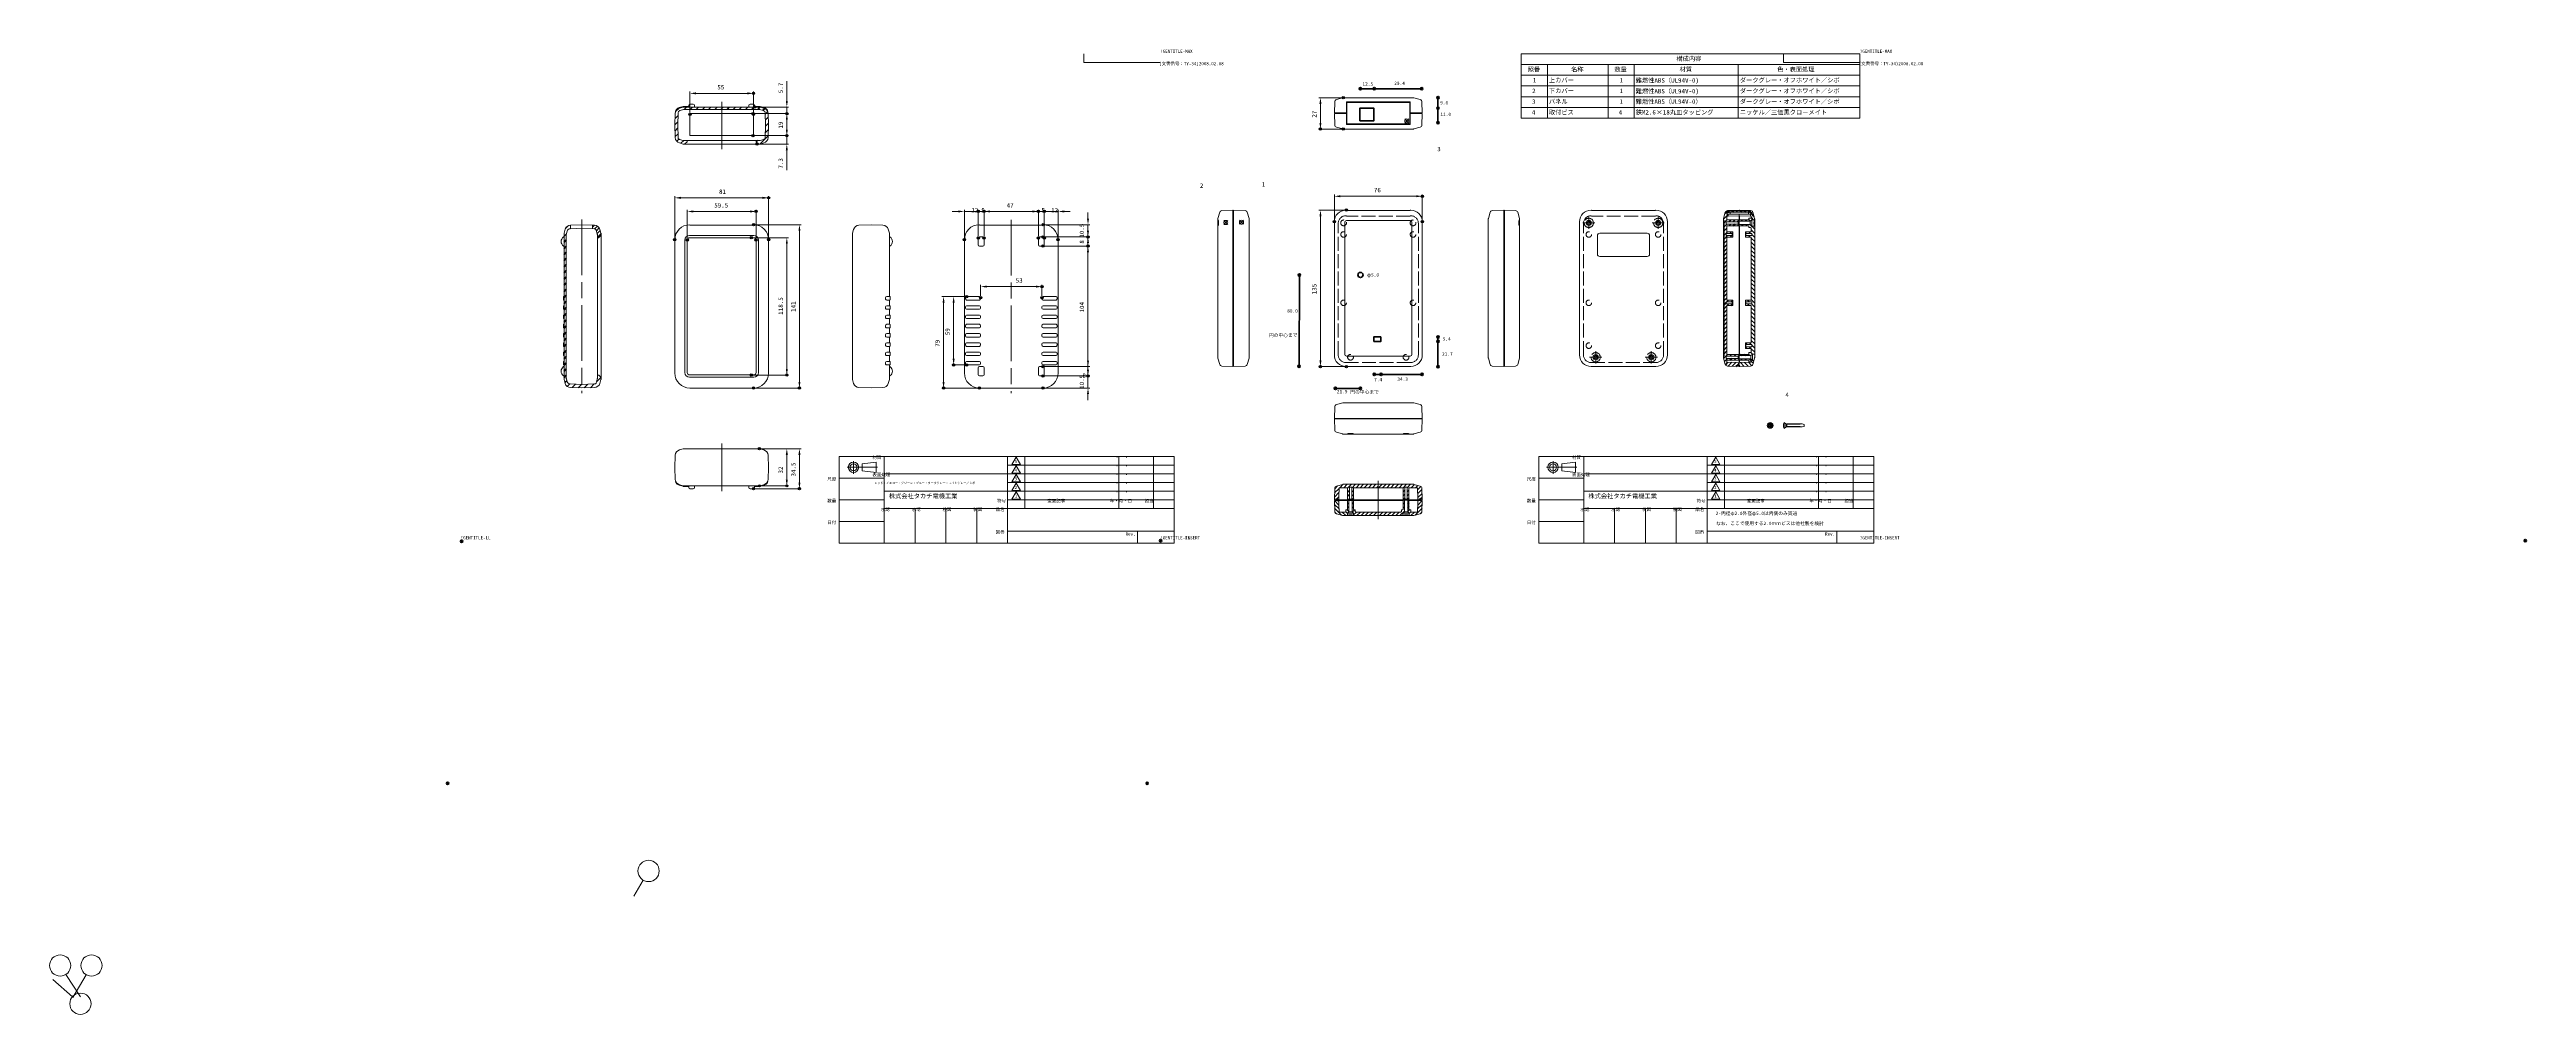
# Model space of a CAD drawing. Units: millimetres at full size, sheet at 1:4. Extents: x -960 to 1181, y -619 to 214.
import ezdxf
from ezdxf.enums import TextEntityAlignment as Align

# ---------------------------------------------------------------- set-up
doc = ezdxf.new("R2010")
doc.units = ezdxf.units.MM
doc.header["$LTSCALE"] = 4
doc.header["$PDMODE"] = 32
doc.header["$PDSIZE"] = 2
for name, pattern in [('CHAIN', [18.5, 12, -1.5, 3.5, -1.5]), ('DASHED_DOTTED', [9.25, 6, -1.5, 0.25, -1.5]), ('USER2', [9, 6, -0.75, 1.5, -0.75]), ('USER3', [3.75, 3, -0.75])]:
    doc.linetypes.add(name, pattern=pattern)
for name, color, linetype, lineweight in [('0-0_0', 7, 'Continuous', 35), ('0-1_AM_5', 3, 'Continuous', 18), ('0-2_7A', 4, 'DASHED_DOTTED', 18), ('0-3_RAHM2', 7, 'Continuous', 18), ('0-5_ｼﾘｺﾝｶﾊ__', 7, 'Continuous', 18), ('0-B_AM_7', 4, 'USER2', 18), ('0-D_上ｶﾊ__', 7, 'Continuous', 18), ('0-E_下ｶﾊ__', 2, 'Continuous', 18), ('0-F_ﾊ_ﾈﾙ', 5, 'Continuous', 18), ('1-0_下ｶﾊ__0', 2, 'USER3', 18), ('1-1_上ｶﾊ__0', 7, 'USER3', 18), ('1-2_AM_12', 4, 'Continuous', 18), ('1-4_ﾋ_ｽ', 8, 'Continuous', 18), ('1-5_ﾋ_ｽ0', 8, 'USER3', 18), ('1-6_VISIBLE__ISO_', 7, 'Continuous', 18)]:
    doc.layers.add(name, color=color, linetype=linetype, lineweight=lineweight)
doc.layers.add('0-7_AM_8', color=7, linetype='Continuous')
doc.layers.add('0-C_DEFPOINTS', color=7, linetype='Continuous')
doc.styles.add('ＭＳ ゴシック', font='')
doc.styles.get('ＭＳ ゴシック').set_extended_font_data('MS Gothic')

# ---------------------------------------------------------------- blocks, each defined once
blk = doc.blocks.new('TK-A3')
at = {"layer": '0-0_0', "lineweight": 18}
for p, q in [((359, 280), (359, 275)), ((359, 275), (403, 275))]:
    blk.add_line(p, q, dxfattribs=at)
at = {"layer": '0-0_0', "style": 'ＭＳ ゴシック'}
for s, p in [('(文書番号：TY-34)2008.02.08', (402.359, 272.859)), ('!GENTITLE-MAX', (403, 280)), ('!GENTITLE-LL', (0, 0)), ('!GENTITLE-INSERT', (403, 0))]:
    blk.add_text(s, height=1.833, dxfattribs=at).set_placement(p, align=Align.BOTTOM_LEFT)
blk = doc.blocks.new('U98')
at = {"layer": '0-3_RAHM2', "style": 'ＭＳ ゴシック'}
blk.add_text('日付', height=1.833, dxfattribs=at).set_placement((-191.8, 8.801), align=Align.BOTTOM_LEFT)
blk = doc.blocks.new('U99')
at = {"layer": '0-3_RAHM2', "style": 'ＭＳ ゴシック'}
blk.add_text('尺度', height=1.833, dxfattribs=at).set_placement((-191.8, 33.801), align=Align.BOTTOM_LEFT)
blk = doc.blocks.new('U100')
at = {"layer": '0-3_RAHM2', "style": 'ＭＳ ゴシック'}
blk.add_text('数量', height=1.833, dxfattribs=at).set_placement((-191.8, 21.301), align=Align.BOTTOM_LEFT)
blk = doc.blocks.new('U101')
at = {"layer": '0-3_RAHM2', "style": 'ＭＳ ゴシック'}
blk.add_text('表面処理', height=1.833, dxfattribs=at).set_placement((-165.8, 36.301), align=Align.BOTTOM_LEFT)
blk = doc.blocks.new('U102')
at = {"layer": '0-3_RAHM2', "style": 'ＭＳ ゴシック'}
blk.add_text('材質', height=1.833, dxfattribs=at).set_placement((-165.8, 46.301), align=Align.BOTTOM_LEFT)
blk = doc.blocks.new('U103')
at = {"layer": '0-0_0', "style": 'ＭＳ ゴシック'}
blk.add_text('株式会社タカチ電機工業', height=2.566, dxfattribs=at).set_placement((-156.355, 23.419), align=Align.BOTTOM_LEFT)
blk = doc.blocks.new('U104')
at = {"layer": '0-3_RAHM2', "style": 'ＭＳ ゴシック'}
blk.add_text('承認', height=1.833, dxfattribs=at).set_placement((-160.938, 16.301), align=Align.BOTTOM_LEFT)
blk = doc.blocks.new('U105')
at = {"layer": '0-3_RAHM2', "style": 'ＭＳ ゴシック'}
blk.add_text('承認', height=1.833, dxfattribs=at).set_placement((-143.188, 16.301), align=Align.BOTTOM_LEFT)
blk = doc.blocks.new('U106')
at = {"layer": '0-3_RAHM2', "style": 'ＭＳ ゴシック'}
blk.add_text('検図', height=1.833, dxfattribs=at).set_placement((-125.438, 16.301), align=Align.BOTTOM_LEFT)
blk = doc.blocks.new('U107')
at = {"layer": '0-3_RAHM2', "style": 'ＭＳ ゴシック'}
blk.add_text('製図', height=1.833, dxfattribs=at).set_placement((-107.688, 16.301), align=Align.BOTTOM_LEFT)
blk = doc.blocks.new('U108')
at = {"layer": '0-3_RAHM2', "style": 'ＭＳ ゴシック'}
blk.add_text('Rev.', height=1.833, dxfattribs=at).set_placement((-19.982, 2.185), align=Align.BOTTOM_LEFT)
blk = doc.blocks.new('U109')
at = {"layer": '0-3_RAHM2', "style": 'ＭＳ ゴシック'}
blk.add_text('図番', height=1.833, dxfattribs=at).set_placement((-94.8, 3.301), align=Align.BOTTOM_LEFT)
blk = doc.blocks.new('U110')
at = {"layer": '0-3_RAHM2', "style": 'ＭＳ ゴシック'}
blk.add_text('符号', height=1.833, dxfattribs=at).set_placement((-94, 21.25), align=Align.BOTTOM_LEFT)
blk = doc.blocks.new('U111')
at = {"layer": '0-3_RAHM2', "style": 'ＭＳ ゴシック'}
blk.add_text('品名', height=1.833, dxfattribs=at).set_placement((-94.8, 16.301), align=Align.BOTTOM_LEFT)
blk = doc.blocks.new('U112')
at = {"layer": '0-3_RAHM2', "style": 'ＭＳ ゴシック'}
blk.add_text('変更記事', height=1.833, dxfattribs=at).set_placement((-65, 21.25), align=Align.BOTTOM_LEFT)
blk = doc.blocks.new('U113')
at = {"layer": '0-3_RAHM2', "style": 'ＭＳ ゴシック'}
blk.add_text('・  ・   ', height=1.833, dxfattribs=at).set_placement((-26.157, 31.25), align=Align.BOTTOM_LEFT)
blk = doc.blocks.new('U114')
at = {"layer": '0-3_RAHM2', "style": 'ＭＳ ゴシック'}
blk.add_text('年・月・日', height=1.833, dxfattribs=at).set_placement((-29.059, 21.25), align=Align.BOTTOM_LEFT)
blk = doc.blocks.new('U115')
at = {"layer": '0-3_RAHM2', "style": 'ＭＳ ゴシック'}
blk.add_text('担当', height=1.833, dxfattribs=at).set_placement((-8.881, 21.25), align=Align.BOTTOM_LEFT)
blk = doc.blocks.new('U116')
at = {"layer": '0-3_RAHM2', "style": 'ＭＳ ゴシック'}
blk.add_text('・  ・   ', height=1.833, dxfattribs=at).set_placement((-26.157, 41.25), align=Align.BOTTOM_LEFT)
blk = doc.blocks.new('U117')
at = {"layer": '0-3_RAHM2', "style": 'ＭＳ ゴシック'}
blk.add_text('・  ・   ', height=1.833, dxfattribs=at).set_placement((-26.157, 36.25), align=Align.BOTTOM_LEFT)
blk = doc.blocks.new('U118')
at = {"layer": '0-3_RAHM2', "style": 'ＭＳ ゴシック'}
blk.add_text('・  ・   ', height=1.833, dxfattribs=at).set_placement((-26.157, 46.25), align=Align.BOTTOM_LEFT)
blk = doc.blocks.new('U119')
at = {"layer": '0-3_RAHM2', "style": 'ＭＳ ゴシック'}
blk.add_text('・  ・   ', height=1.833, dxfattribs=at).set_placement((-26.157, 26.25), align=Align.BOTTOM_LEFT)
blk = doc.blocks.new('TK-TITLE')
at = {"layer": '0-0_0', "lineweight": 18}
for p, q in [((-184.998, 48.295), (-184.998, -1.705)), ((8.002, 48.295), (-184.998, 48.295)), ((-171.714, 44.045), (-163.714, 45.045)), ((-171.714, 40.045), (-171.714, 44.045)), ((-163.714, 45.045), (-163.714, 39.045)), ((-158.998, 48.295), (-158.998, -1.705)), ((-87.998, 48.295), (-87.998, -1.705)), ((8.002, -1.705), (8.002, 48.295)), ((-158.998, 35.795), (-184.998, 35.795)), ((-163.714, 39.045), (-171.714, 40.045)), ((-158.998, 38.295), (-87.998, 38.295)), ((-158.998, 23.295), (-184.998, 23.295)), ((-158.998, 28.295), (-87.998, 28.295)), ((-158.998, 18.295), (-87.998, 18.295)), ((-141.248, 18.295), (-141.248, -1.705)), ((-123.498, 18.295), (-123.498, -1.705)), ((-105.748, 18.295), (-105.748, -1.705)), ((-87.998, 18.295), (8.002, 18.295)), ((-158.998, 10.795), (-184.998, 10.795)), ((-87.998, 5.295), (8.002, 5.295)), ((-13.173, -1.705), (-13.173, 5.295)), ((-184.998, -1.705), (8.002, -1.705))]:
    blk.add_line(p, q, dxfattribs=at)
for radius in [3, 2]:
    blk.add_circle((-176.714, 42.045), radius, dxfattribs=at)
at = {"layer": '0-0_0'}
blk.add_point((-410.533, -139.816), dxfattribs=at)
at = {"layer": '0-2_7A'}
for q in [(-176.714, 45.62), (-180.437, 42.045), (-162.933, 42.045), (-176.714, 38.335)]:
    blk.add_line((-176.714, 42.045), q, dxfattribs=at)
at = {"layer": '0-3_RAHM2', "color": 1}
for p, q in [((-87.998, 43.295), (8.002, 43.295)), ((-82.998, 47.895), (-85.423, 43.695)), ((-82.998, 42.895), (-85.423, 38.695)), ((-77.998, 48.295), (-77.998, 18.295)), ((-23.819, 48.295), (-23.819, 18.295)), ((-3.819, 48.295), (-3.819, 18.295)), ((-87.998, 38.295), (8.002, 38.295)), ((-87.998, 33.295), (8.002, 33.295)), ((-85.423, 28.695), (-80.573, 28.695)), ((-87.998, 28.295), (8.002, 28.295)), ((-87.998, 23.295), (8.002, 23.295)), ((-82.998, 27.895), (-85.423, 23.695)), ((-85.423, 23.695), (-80.573, 23.695)), ((-80.573, 23.695), (-82.998, 27.895))]:
    blk.add_line(p, q, dxfattribs=at)
for points in [[(-85.423, 43.695), (-80.573, 43.695), (-82.998, 47.895)], [(-85.423, 38.695), (-80.573, 38.695), (-82.998, 42.895)], [(-80.573, 28.695), (-82.998, 32.895), (-85.423, 28.695)]]:
    blk.add_lwpolyline(points, dxfattribs=at)
blk.add_lwpolyline([(-85.423, 33.695), (-80.573, 33.695), (-82.998, 37.895)], close=True, dxfattribs=at)
at = {"layer": '0-0_0'}
for name in ['U102', 'U118', 'U116', 'U99', 'U101', 'U117', 'U113', 'U100', 'U104', 'U103', 'U105', 'U106', 'U107', 'U111', 'U110', 'U112', 'U114', 'U119', 'U115', 'U98', 'U109', 'U108']:
    blk.add_blockref(name, (0, 0), dxfattribs=at)
at = {"layer": '0-3_RAHM2', "style": 'ＭＳ ゴシック'}
for s, p in [('5', (-83.924, 43.945)), ('4', (-83.998, 38.945)), ('3', (-83.924, 33.945)), ('2', (-83.916, 28.945)), ('1', (-83.813, 23.945))]:
    blk.add_text(s, height=1.833, dxfattribs=at).set_placement(p, align=Align.BOTTOM_LEFT)
blk = doc.blocks.new('X150')
at = {"layer": '0-0_0'}
for p, q in [((1116.227, 277.616), (1114.41, 279.433)), ((1116.816, 280.563), (1115.01, 282.369)), ((1106.871, 276.366), (1105.821, 277.416)), ((1110.406, 276.366), (1109.356, 277.416)), ((1113.801, 276.507), (1112.41, 277.898))]:
    blk.add_line(p, q, dxfattribs=at)
blk = doc.blocks.new('X151')
at = {"layer": '0-0_0'}
for p, q in [((1107.285, 272.416), (1106.235, 273.466)), ((1110.3, 265.866), (1109.41, 266.755)), ((1110.114, 262.516), (1109.41, 263.22)), ((1110.821, 272.416), (1109.771, 273.466)), ((1113.65, 262.516), (1112.2, 263.966)), ((1113.835, 265.866), (1112.385, 267.316)), ((1117.41, 269.362), (1113.306, 273.466)), ((1117.41, 265.826), (1114.41, 268.826)), ((1117.41, 258.755), (1114.41, 261.755)), ((1117.41, 255.22), (1114.41, 258.22)), ((1117.41, 262.291), (1114.91, 264.791)), ((1117.41, 251.684), (1114.41, 254.684)), ((1117.41, 248.149), (1114.41, 251.149)), ((1117.41, 244.613), (1114.41, 247.613)), ((1117.41, 241.078), (1114.41, 244.078)), ((1117.41, 237.542), (1114.41, 240.542)), ((1117.41, 234.007), (1114.41, 237.007)), ((1117.41, 230.471), (1114.41, 233.471)), ((1117.41, 226.936), (1114.41, 229.936)), ((1117.41, 223.4), (1114.41, 226.4)), ((1117.41, 219.864), (1114.41, 222.864)), ((1117.41, 216.329), (1114.41, 219.329)), ((1117.41, 212.793), (1114.41, 215.793)), ((1112.546, 203.516), (1111.096, 204.966)), ((1112.731, 206.866), (1111.281, 208.316)), ((1117.41, 209.258), (1114.41, 212.258)), ((1117.41, 205.722), (1114.41, 208.722)), ((1117.41, 198.651), (1114.41, 201.651)), ((1117.41, 195.116), (1114.41, 198.116)), ((1117.41, 191.58), (1114.41, 194.58)), ((1117.41, 202.187), (1114.631, 204.966)), ((1110.84, 169.866), (1109.41, 171.296)), ((1114.376, 169.866), (1112.926, 171.316)), ((1117.41, 188.045), (1114.41, 191.045)), ((1117.41, 184.509), (1114.41, 187.509)), ((1117.41, 180.974), (1114.41, 183.974)), ((1117.41, 177.438), (1114.41, 180.438)), ((1117.41, 173.903), (1114.41, 176.903)), ((1117.41, 170.367), (1114.41, 173.367)), ((1106.198, 160.366), (1105.148, 161.416)), ((1109.734, 160.366), (1108.684, 161.416)), ((1110.655, 166.516), (1109.557, 167.613)), ((1113.269, 160.366), (1112.155, 161.48)), ((1114.19, 166.516), (1112.74, 167.966)), ((1115.555, 161.616), (1114.177, 162.993)), ((1117.41, 163.296), (1114.41, 166.296)), ((1117.41, 166.831), (1114.91, 169.331))]:
    blk.add_line(p, q, dxfattribs=at)
blk = doc.blocks.new('X152')
at = {"layer": '0-0_0'}
for p, q in [((1103.742, 152.216), (1103.11, 152.847)), ((1105.02, 150.937), (1104.41, 151.547)), ((1108.437, 151.056), (1105.149, 154.343)), ((1106.613, 156.416), (1105.563, 157.466)), ((1111.853, 151.175), (1108.566, 154.463)), ((1110.148, 156.416), (1109.098, 157.466)), ((1114.951, 151.613), (1111.982, 154.582)), ((1116.158, 153.941), (1112.634, 157.466))]:
    blk.add_line(p, q, dxfattribs=at)
blk = doc.blocks.new('X153')
at = {"layer": '0-0_0'}
for p, q in [((1093.8, 282.366), (1093.36, 282.805)), ((1096.16, 283.541), (1094.96, 284.741)), ((1099.171, 284.066), (1097.771, 285.466)), ((1102.706, 284.066), (1101.306, 285.466)), ((1106.242, 284.066), (1104.842, 285.466)), ((1109.777, 284.066), (1108.377, 285.466)), ((1113.36, 284.019), (1111.913, 285.466)), ((1114.96, 282.419), (1113.513, 283.866))]:
    blk.add_line(p, q, dxfattribs=at)
blk = doc.blocks.new('X154')
at = {"layer": '0-0_0'}
for p, q in [((1090.41, 278.039), (1094.41, 282.039)), ((1091.644, 282.808), (1094.41, 285.575)), ((1090.91, 275.003), (1093.41, 277.503)), ((1090.91, 271.468), (1093.358, 273.916)), ((1090.91, 267.932), (1093.41, 270.432)), ((1090.91, 264.397), (1093.829, 267.316)), ((1090.91, 260.861), (1094.014, 263.966)), ((1090.91, 257.326), (1093.41, 259.826)), ((1095.358, 275.916), (1096.858, 277.416)), ((1095.393, 272.416), (1096.893, 273.916)), ((1095.914, 265.866), (1097.364, 267.316)), ((1096.1, 262.516), (1097.55, 263.966)), ((1098.893, 275.916), (1100.393, 277.416)), ((1098.929, 272.416), (1100.429, 273.916)), ((1102.429, 275.916), (1103.71, 277.197)), ((1102.464, 272.416), (1103.587, 273.538)), ((1090.91, 253.79), (1093.41, 256.29)), ((1090.91, 250.255), (1093.41, 252.755)), ((1090.91, 246.719), (1093.41, 249.219)), ((1090.91, 243.184), (1093.41, 245.684)), ((1090.91, 239.648), (1093.41, 242.148)), ((1090.91, 236.113), (1093.41, 238.613)), ((1090.91, 232.577), (1093.41, 235.077)), ((1090.91, 229.042), (1093.41, 231.542)), ((1090.91, 225.506), (1093.41, 228.006)), ((1090.91, 221.97), (1093.41, 224.47)), ((1090.91, 218.435), (1093.41, 220.935)), ((1090.91, 214.899), (1093.41, 217.399)), ((1090.91, 211.364), (1093.41, 213.864)), ((1090.91, 207.828), (1093.41, 210.328)), ((1090.91, 204.293), (1092.91, 206.293)), ((1090.91, 200.757), (1093.41, 203.257)), ((1090.91, 197.222), (1093.41, 199.722)), ((1090.91, 193.686), (1093.41, 196.186)), ((1090.91, 190.151), (1093.41, 192.651)), ((1093.483, 206.866), (1094.933, 208.316)), ((1093.668, 203.516), (1095.118, 204.966)), ((1097.018, 206.866), (1098.41, 208.257)), ((1097.204, 203.516), (1098.282, 204.594)), ((1090.91, 186.615), (1093.41, 189.115)), ((1090.91, 183.08), (1093.41, 185.58)), ((1090.91, 179.544), (1093.41, 182.044)), ((1090.91, 176.009), (1093.41, 178.509)), ((1090.91, 172.473), (1093.41, 174.973)), ((1090.91, 168.937), (1093.41, 171.437)), ((1090.533, 157.953), (1093.995, 161.416)), ((1090.91, 165.402), (1093.41, 167.902)), ((1090.91, 161.866), (1093.41, 164.366)), ((1091.312, 155.197), (1094.03, 157.916)), ((1092.107, 152.457), (1094.303, 154.653)), ((1094.432, 151.247), (1097.72, 154.534)), ((1096.03, 159.916), (1097.53, 161.416)), ((1096.066, 156.416), (1097.566, 157.916)), ((1097.849, 151.127), (1101.136, 154.415)), ((1099.566, 159.916), (1101.066, 161.416)), ((1099.601, 156.416), (1101.101, 157.916)), ((1101.265, 151.008), (1103.01, 152.753)), ((1103.101, 159.916), (1103.71, 160.524)), ((1103.137, 156.416), (1103.71, 156.989)), ((1103.572, 153.316), (1103.91, 153.653))]:
    blk.add_line(p, q, dxfattribs=at)
blk = doc.blocks.new('U183')
at = {"layer": '0-1_AM_5', "color": 7, "style": 'ＭＳ ゴシック'}
blk.add_text('76', height=3.849, dxfattribs=at).set_placement((788.384, 300.166), align=Align.BOTTOM_LEFT)
blk = doc.blocks.new('D26')
at = {"layer": '0-1_AM_5'}
for p, q in [((754.189, 277.422), (754.189, 299.416)), ((759.439, 297.916), (824.939, 297.916)), ((830.189, 277.422), (830.189, 299.416))]:
    blk.add_line(p, q, dxfattribs=at)
at = {"layer": '0-1_AM_5', "color": 7}
for points in [[(759.439, 298.791), (759.439, 297.041), (754.189, 297.916)], [(824.939, 298.791), (824.939, 297.041), (830.189, 297.916)]]:
    blk.add_solid(points, dxfattribs=at)
at = {"layer": '0-C_DEFPOINTS'}
for p in [(830.189, 297.916), (754.189, 275.922), (830.189, 275.922)]:
    blk.add_point(p, dxfattribs=at)
at = {"layer": '0-0_0'}
blk.add_blockref('U183', (0, 0), dxfattribs=at)
blk = doc.blocks.new('U184')
at = {"layer": '0-1_AM_5', "color": 7, "style": 'ＭＳ ゴシック'}
blk.add_text('135', height=3.849, rotation=90, dxfattribs=at).set_placement((739.939, 213.319), align=Align.BOTTOM_LEFT)
blk = doc.blocks.new('D27')
at = {"layer": '0-1_AM_5'}
for p, q in [((763.139, 285.916), (740.689, 285.916)), ((742.189, 280.666), (742.189, 156.166)), ((763.139, 150.916), (740.689, 150.916))]:
    blk.add_line(p, q, dxfattribs=at)
at = {"layer": '0-1_AM_5', "color": 7}
for points in [[(741.314, 280.666), (743.064, 280.666), (742.189, 285.916)], [(741.314, 156.166), (743.064, 156.166), (742.189, 150.916)]]:
    blk.add_solid(points, dxfattribs=at)
at = {"layer": '0-C_DEFPOINTS'}
for p in [(764.639, 285.916), (742.189, 150.916), (764.639, 150.916)]:
    blk.add_point(p, dxfattribs=at)
at = {"layer": '0-0_0'}
blk.add_blockref('U184', (0, 0), dxfattribs=at)
blk = doc.blocks.new('U185')
at = {"layer": '0-1_AM_5', "color": 7, "style": 'ＭＳ ゴシック'}
blk.add_text('27', height=3.849, rotation=90, dxfattribs=at).set_placement((739.939, 365.819), align=Align.BOTTOM_LEFT)
blk = doc.blocks.new('D28')
at = {"layer": '0-1_AM_5'}
for p, q in [((760.42, 382.928), (740.689, 382.928)), ((742.189, 377.678), (742.189, 361.178)), ((760.438, 355.928), (740.689, 355.928))]:
    blk.add_line(p, q, dxfattribs=at)
at = {"layer": '0-1_AM_5', "color": 7}
for points in [[(741.314, 377.678), (743.064, 377.678), (742.189, 382.928)], [(741.314, 361.178), (743.064, 361.178), (742.189, 355.928)]]:
    blk.add_solid(points, dxfattribs=at)
at = {"layer": '0-C_DEFPOINTS'}
for p in [(761.92, 382.928), (742.189, 355.928), (761.938, 355.928)]:
    blk.add_point(p, dxfattribs=at)
at = {"layer": '0-0_0'}
blk.add_blockref('U185', (0, 0), dxfattribs=at)
blk = doc.blocks.new('S17')
at = {"layer": '1-2_AM_12'}
for p, q in [((671.974, 444.341), (675.474, 447.841)), ((671.974, 447.841), (675.474, 444.341))]:
    blk.add_line(p, q, dxfattribs=at)
blk.add_circle((673.724, 446.091), 1.75, dxfattribs=at)
blk = doc.blocks.new('S18')
at = {"layer": '1-2_AM_12'}
for p, q in [((658.374, 444.128), (661.874, 447.628)), ((658.374, 447.628), (661.874, 444.128))]:
    blk.add_line(p, q, dxfattribs=at)
blk.add_circle((660.124, 445.878), 1.75, dxfattribs=at)
blk = doc.blocks.new('S19')
at = {"layer": '1-2_AM_12'}
for p, q in [((653.322, 269.005), (656.822, 272.505)), ((653.322, 272.505), (656.822, 269.005))]:
    blk.add_line(p, q, dxfattribs=at)
blk.add_circle((655.072, 270.755), 1.75, dxfattribs=at)
blk = doc.blocks.new('S20')
at = {"layer": '1-2_AM_12'}
for p, q in [((777.812, 492.207), (781.312, 495.707)), ((777.812, 495.707), (781.312, 492.207))]:
    blk.add_line(p, q, dxfattribs=at)
blk.add_circle((779.562, 493.957), 1.75, dxfattribs=at)
blk = doc.blocks.new('U120')
at = {"layer": '1-4_ﾋ_ｽ', "color": 7, "style": 'ＭＳ ゴシック'}
blk.add_text('1', height=2.566, dxfattribs=at).set_placement((834.519, 510.263), align=Align.BOTTOM_LEFT)
blk = doc.blocks.new('U121')
at = {"layer": '1-4_ﾋ_ｽ', "color": 7, "style": 'ＭＳ ゴシック'}
blk.add_text('上カバー', height=2.566, dxfattribs=at).set_placement((843.794, 510.263), align=Align.BOTTOM_LEFT)
blk = doc.blocks.new('U122')
at = {"layer": '1-4_ﾋ_ｽ', "color": 7, "style": 'ＭＳ ゴシック'}
blk.add_text('1', height=2.566, dxfattribs=at).set_placement((884.519, 510.263), align=Align.BOTTOM_LEFT)
blk = doc.blocks.new('U123')
at = {"layer": '1-4_ﾋ_ｽ', "color": 7, "style": 'ＭＳ ゴシック'}
blk.add_text('難燃性ABS（UL94V-0)', height=2.566, dxfattribs=at).set_placement((893.794, 510.086), align=Align.BOTTOM_LEFT)
blk = doc.blocks.new('U124')
at = {"layer": '1-4_ﾋ_ｽ', "color": 7, "style": 'ＭＳ ゴシック'}
blk.add_text('ダークグレー・オフホワイト／シボ', height=2.566, dxfattribs=at).set_placement((953.794, 510.263), align=Align.BOTTOM_LEFT)
blk = doc.blocks.new('U125')
at = {"layer": '1-4_ﾋ_ｽ', "color": 7, "style": 'ＭＳ ゴシック'}
blk.add_text('2', height=2.566, dxfattribs=at).set_placement((834.108, 504.087), align=Align.BOTTOM_LEFT)
blk = doc.blocks.new('U126')
at = {"layer": '1-4_ﾋ_ｽ', "color": 7, "style": 'ＭＳ ゴシック'}
blk.add_text('下カバー', height=2.566, dxfattribs=at).set_placement((843.794, 504.088), align=Align.BOTTOM_LEFT)
blk = doc.blocks.new('U127')
at = {"layer": '1-4_ﾋ_ｽ', "color": 7, "style": 'ＭＳ ゴシック'}
blk.add_text('1', height=2.566, dxfattribs=at).set_placement((884.519, 504.088), align=Align.BOTTOM_LEFT)
blk = doc.blocks.new('U128')
at = {"layer": '1-4_ﾋ_ｽ', "color": 7, "style": 'ＭＳ ゴシック'}
blk.add_text('難燃性ABS（UL94V-0)', height=2.566, dxfattribs=at).set_placement((893.794, 503.911), align=Align.BOTTOM_LEFT)
blk = doc.blocks.new('U129')
at = {"layer": '1-4_ﾋ_ｽ', "color": 7, "style": 'ＭＳ ゴシック'}
blk.add_text('ダークグレー・オフホワイト／シボ', height=2.566, dxfattribs=at).set_placement((953.794, 504.088), align=Align.BOTTOM_LEFT)
blk = doc.blocks.new('U130')
at = {"layer": '1-4_ﾋ_ｽ', "color": 7, "style": 'ＭＳ ゴシック'}
blk.add_text('3', height=2.566, dxfattribs=at).set_placement((834.096, 497.913), align=Align.BOTTOM_LEFT)
blk = doc.blocks.new('U131')
at = {"layer": '1-4_ﾋ_ｽ', "color": 7, "style": 'ＭＳ ゴシック'}
blk.add_text('パネル', height=2.566, dxfattribs=at).set_placement((843.794, 497.913), align=Align.BOTTOM_LEFT)
blk = doc.blocks.new('U132')
at = {"layer": '1-4_ﾋ_ｽ', "color": 7, "style": 'ＭＳ ゴシック'}
blk.add_text('1', height=2.566, dxfattribs=at).set_placement((884.519, 497.913), align=Align.BOTTOM_LEFT)
blk = doc.blocks.new('U133')
at = {"layer": '1-4_ﾋ_ｽ', "color": 7, "style": 'ＭＳ ゴシック'}
blk.add_text('難燃性ABS（UL94V-0）', height=2.566, dxfattribs=at).set_placement((893.794, 497.913), align=Align.BOTTOM_LEFT)
blk = doc.blocks.new('U134')
at = {"layer": '1-4_ﾋ_ｽ', "color": 7, "style": 'ＭＳ ゴシック'}
blk.add_text('ダークグレー・オフホワイト／シボ', height=2.566, dxfattribs=at).set_placement((953.794, 497.913), align=Align.BOTTOM_LEFT)
blk = doc.blocks.new('U135')
at = {"layer": '1-4_ﾋ_ｽ', "color": 7, "style": 'ＭＳ ゴシック'}
blk.add_text('4', height=2.566, dxfattribs=at).set_placement((833.994, 491.738), align=Align.BOTTOM_LEFT)
blk = doc.blocks.new('U136')
at = {"layer": '1-4_ﾋ_ｽ', "color": 7, "style": 'ＭＳ ゴシック'}
blk.add_text('取付ビス', height=2.566, dxfattribs=at).set_placement((843.794, 491.738), align=Align.BOTTOM_LEFT)
blk = doc.blocks.new('U137')
at = {"layer": '1-4_ﾋ_ｽ', "color": 7, "style": 'ＭＳ ゴシック'}
blk.add_text('4', height=2.566, dxfattribs=at).set_placement((883.994, 491.738), align=Align.BOTTOM_LEFT)
blk = doc.blocks.new('U138')
at = {"layer": '1-4_ﾋ_ｽ', "color": 7, "style": 'ＭＳ ゴシック'}
blk.add_text('鉄M2.6×18丸皿タッピング', height=2.566, dxfattribs=at).set_placement((893.794, 491.737), align=Align.BOTTOM_LEFT)
blk = doc.blocks.new('U139')
at = {"layer": '1-4_ﾋ_ｽ', "color": 7, "style": 'ＭＳ ゴシック'}
blk.add_text('ニッケル／三価黒クローメイト', height=2.566, dxfattribs=at).set_placement((953.794, 491.738), align=Align.BOTTOM_LEFT)
blk = doc.blocks.new('U140')
at = {"layer": '1-4_ﾋ_ｽ', "color": 7, "style": 'ＭＳ ゴシック'}
blk.add_text('照番', height=2.566, dxfattribs=at).set_placement((831.544, 516.438), align=Align.BOTTOM_LEFT)
blk = doc.blocks.new('U141')
at = {"layer": '1-4_ﾋ_ｽ', "color": 7, "style": 'ＭＳ ゴシック'}
blk.add_text('名称', height=2.566, dxfattribs=at).set_placement((856.544, 516.438), align=Align.BOTTOM_LEFT)
blk = doc.blocks.new('U142')
at = {"layer": '1-4_ﾋ_ｽ', "color": 7, "style": 'ＭＳ ゴシック'}
blk.add_text('数量', height=2.566, dxfattribs=at).set_placement((881.544, 516.438), align=Align.BOTTOM_LEFT)
blk = doc.blocks.new('U143')
at = {"layer": '1-4_ﾋ_ｽ', "color": 7, "style": 'ＭＳ ゴシック'}
blk.add_text('材質', height=2.566, dxfattribs=at).set_placement((919.044, 516.438), align=Align.BOTTOM_LEFT)
blk = doc.blocks.new('U144')
at = {"layer": '1-4_ﾋ_ｽ', "color": 7, "style": 'ＭＳ ゴシック'}
blk.add_text('色・表面処理', height=2.566, dxfattribs=at).set_placement((975.294, 516.438), align=Align.BOTTOM_LEFT)
blk = doc.blocks.new('U145')
at = {"layer": '1-4_ﾋ_ｽ', "color": 7, "style": 'ＭＳ ゴシック'}
blk.add_text('構成内容', height=2.566, dxfattribs=at).set_placement((917.256, 522.626), align=Align.BOTTOM_LEFT)
blk = doc.blocks.new('S21')
at = {"layer": '1-4_ﾋ_ｽ', "color": 1}
for p, q in [((827.894, 521.288), (1022.894, 521.288)), ((827.894, 515.113), (1022.894, 515.113)), ((842.894, 521.288), (842.894, 515.113)), ((842.894, 515.113), (842.894, 508.938)), ((877.894, 521.288), (877.894, 515.113)), ((877.894, 515.113), (877.894, 508.938)), ((892.894, 521.288), (892.894, 515.113)), ((892.894, 515.113), (892.894, 508.938)), ((952.894, 521.288), (952.894, 515.113)), ((952.894, 515.113), (952.894, 508.938)), ((827.894, 508.938), (1022.894, 508.938)), ((827.894, 502.763), (1022.894, 502.763)), ((842.894, 508.938), (842.894, 502.763)), ((842.894, 502.763), (842.894, 496.588)), ((877.894, 508.938), (877.894, 502.763)), ((877.894, 502.763), (877.894, 496.588)), ((892.894, 508.938), (892.894, 502.763)), ((892.894, 502.763), (892.894, 496.588)), ((952.894, 508.938), (952.894, 502.763)), ((952.894, 502.763), (952.894, 496.588)), ((827.894, 496.588), (1022.894, 496.588)), ((842.894, 496.588), (842.894, 490.413)), ((877.894, 496.588), (877.894, 490.413)), ((892.894, 496.588), (892.894, 490.413)), ((952.894, 496.588), (952.894, 490.413))]:
    blk.add_line(p, q, dxfattribs=at)
at = {"layer": '1-4_ﾋ_ｽ', "color": 7}
blk.add_lwpolyline([(827.894, 527.463), (1022.894, 527.463), (1022.894, 490.413), (827.894, 490.413)], close=True, dxfattribs=at)
at = {"layer": '0-0_0'}
for name in ['U140', 'U121', 'U141', 'U142', 'U123', 'U145', 'U143', 'U124', 'U144', 'U130', 'U125', 'U120', 'U126', 'U131', 'U122', 'U127', 'U132', 'U128', 'U133', 'U129', 'U134', 'U135', 'U136', 'U137', 'U138', 'U139']:
    blk.add_blockref(name, (0, 0), dxfattribs=at)
blk = doc.blocks.new('U146')
at = {"layer": '0-1_AM_5', "color": 7, "style": 'ＭＳ ゴシック'}
blk.add_text('3', height=2.566, dxfattribs=at).set_placement((797.256, 475.683), align=Align.BOTTOM_LEFT)
blk = doc.blocks.new('S22')
at = {"layer": '0-1_AM_5'}
blk.add_line((11.016, -10.206), (-0.303, -0.347), dxfattribs=at)
blk.add_circle((15.635, -14.229), 6.125, dxfattribs=at)
at = {"layer": '0-0_0'}
blk.add_blockref('U146', (0, 0), dxfattribs=at)
blk = doc.blocks.new('U147')
at = {"layer": '0-1_AM_5', "color": 7, "style": 'ＭＳ ゴシック'}
blk.add_text('1', height=2.566, dxfattribs=at).set_placement((685.439, 465.762), align=Align.BOTTOM_LEFT)
blk = doc.blocks.new('S23')
at = {"layer": '0-1_AM_5'}
blk.add_line((8.145, 12.993), (0.398, -0.233), dxfattribs=at)
blk.add_circle((11.241, 18.278), 6.125, dxfattribs=at)
at = {"layer": '0-0_0'}
blk.add_blockref('U147', (0, 0), dxfattribs=at)
blk = doc.blocks.new('U148')
at = {"layer": '0-1_AM_5', "color": 7, "style": 'ＭＳ ゴシック'}
blk.add_text('2', height=2.566, dxfattribs=at).set_placement((645.21, 465.038), align=Align.BOTTOM_LEFT)
blk = doc.blocks.new('S24')
at = {"layer": '0-1_AM_5'}
blk.add_line((-7.995, 13.106), (0.386, 0.252), dxfattribs=at)
blk.add_circle((-11.34, 18.237), 6.125, dxfattribs=at)
at = {"layer": '0-0_0'}
blk.add_blockref('U148', (0, 0), dxfattribs=at)
blk = doc.blocks.new('U149')
at = {"layer": '0-1_AM_5', "color": 7, "style": 'ＭＳ ゴシック'}
blk.add_text('4', height=2.566, dxfattribs=at).set_placement((663.836, 286.338), align=Align.BOTTOM_LEFT)
blk = doc.blocks.new('S25')
at = {"layer": '0-1_AM_5'}
blk.add_line((5.775, 8.954), (0.398, -0.233), dxfattribs=at)
blk.add_circle((8.869, 14.24), 6.125, dxfattribs=at)
at = {"layer": '0-0_0'}
blk.add_blockref('U149', (0, 0), dxfattribs=at)
blk = doc.blocks.new('X155')
at = {"layer": '0-0_0'}
for p, q in [((88.53, 263.557), (90.566, 265.593)), ((88.53, 258.254), (90.53, 260.254)), ((89.845, 270.176), (92.174, 272.505)), ((88.53, 252.951), (90.53, 254.951)), ((88.53, 247.647), (90.53, 249.647)), ((88.53, 242.344), (90.53, 244.344)), ((88.53, 237.041), (90.53, 239.041)), ((88.53, 231.737), (90.53, 233.737)), ((88.53, 226.434), (90.53, 228.434)), ((88.53, 221.131), (90.53, 223.131)), ((88.53, 215.827), (90.53, 217.827)), ((88.53, 210.524), (90.53, 212.524)), ((88.53, 205.221), (90.53, 207.221)), ((88.53, 199.918), (90.53, 201.918)), ((88.53, 194.614), (90.53, 196.614)), ((88.53, 189.311), (90.53, 191.311)), ((88.53, 184.008), (90.53, 186.008)), ((88.53, 178.704), (90.53, 180.704)), ((88.53, 173.401), (90.53, 175.401)), ((88.53, 168.098), (90.53, 170.098)), ((88.53, 162.794), (90.53, 164.794)), ((88.53, 157.491), (90.53, 159.491)), ((88.53, 152.188), (90.53, 154.188)), ((88.53, 146.885), (90.53, 148.885)), ((88.53, 141.581), (90.53, 143.581)), ((89.332, 137.08), (90.952, 138.7)), ((91.304, 133.749), (93.442, 135.887)), ((95.53, 132.672), (98.528, 135.669)), ((100.655, 132.493), (103.652, 135.49)), ((105.906, 132.441), (109.12, 135.655)), ((111.401, 132.633), (114.615, 135.847)), ((116.607, 137.839), (120.336, 141.568))]:
    blk.add_line(p, q, dxfattribs=at)
blk = doc.blocks.new('X156')
at = {"layer": '0-0_0'}
for p, q in [((113.23, 271.287), (114.907, 272.963)), ((114.952, 269.827), (117.344, 272.218)), ((116.507, 268.2), (118.941, 270.634)), ((117.209, 265.72), (119.808, 268.319)), ((117.33, 262.659), (120.501, 265.83))]:
    blk.add_line(p, q, dxfattribs=at)
blk = doc.blocks.new('U158')
at = {"layer": '0-1_AM_5', "color": 7, "style": 'ＭＳ ゴシック'}
blk.add_text('81', height=3.849, dxfattribs=at).set_placement((222.508, 298.803), align=Align.BOTTOM_LEFT)
blk = doc.blocks.new('D29')
at = {"layer": '0-1_AM_5'}
for p, q in [((184.272, 261.843), (184.272, 298.053)), ((189.522, 296.553), (260.022, 296.553)), ((265.272, 261.843), (265.272, 298.053))]:
    blk.add_line(p, q, dxfattribs=at)
at = {"layer": '0-1_AM_5', "color": 7}
for points in [[(189.522, 297.428), (189.522, 295.678), (184.272, 296.553)], [(260.022, 297.428), (260.022, 295.678), (265.272, 296.553)]]:
    blk.add_solid(points, dxfattribs=at)
at = {"layer": '0-C_DEFPOINTS'}
for p in [(265.272, 296.553), (184.272, 260.343), (265.272, 260.343)]:
    blk.add_point(p, dxfattribs=at)
at = {"layer": '0-0_0'}
blk.add_blockref('U158', (0, 0), dxfattribs=at)
blk = doc.blocks.new('U159')
at = {"layer": '0-1_AM_5', "color": 7, "style": 'ＭＳ ゴシック'}
blk.add_text('141', height=3.849, rotation=90, dxfattribs=at).set_placement((289.723, 198.118), align=Align.BOTTOM_LEFT)
blk = doc.blocks.new('D30')
at = {"layer": '0-1_AM_5'}
for p, q in [((253.873, 273.343), (293.473, 273.343)), ((291.973, 268.093), (291.973, 137.593)), ((253.772, 132.343), (293.473, 132.343))]:
    blk.add_line(p, q, dxfattribs=at)
at = {"layer": '0-1_AM_5', "color": 7}
for points in [[(291.098, 268.093), (292.848, 268.093), (291.973, 273.343)], [(291.098, 137.593), (292.848, 137.593), (291.973, 132.343)]]:
    blk.add_solid(points, dxfattribs=at)
at = {"layer": '0-C_DEFPOINTS'}
for p in [(252.373, 273.343), (252.272, 132.343), (291.973, 132.343)]:
    blk.add_point(p, dxfattribs=at)
at = {"layer": '0-0_0'}
blk.add_blockref('U159', (0, 0), dxfattribs=at)
blk = doc.blocks.new('U160')
at = {"layer": '0-1_AM_5', "color": 7, "style": 'ＭＳ ゴシック'}
blk.add_text('32', height=3.849, rotation=90, dxfattribs=at).set_placement((278.814, 58.544), align=Align.BOTTOM_LEFT)
blk = doc.blocks.new('D31')
at = {"layer": '0-1_AM_5'}
for p, q in [((258.919, 79.908), (282.564, 79.908)), ((281.064, 74.658), (281.064, 53.158)), ((258.954, 47.908), (282.564, 47.908))]:
    blk.add_line(p, q, dxfattribs=at)
at = {"layer": '0-1_AM_5', "color": 7}
for points in [[(280.189, 74.658), (281.939, 74.658), (281.064, 79.908)], [(280.189, 53.158), (281.939, 53.158), (281.064, 47.908)]]:
    blk.add_solid(points, dxfattribs=at)
at = {"layer": '0-C_DEFPOINTS'}
for p in [(257.419, 79.908), (257.454, 47.908), (281.064, 47.908)]:
    blk.add_point(p, dxfattribs=at)
at = {"layer": '0-0_0'}
blk.add_blockref('U160', (0, 0), dxfattribs=at)
blk = doc.blocks.new('U161')
at = {"layer": '0-1_AM_5', "color": 7, "style": 'ＭＳ ゴシック'}
blk.add_text('34.5', height=3.849, rotation=90, dxfattribs=at).set_placement((289.723, 55.986), align=Align.BOTTOM_LEFT)
blk = doc.blocks.new('D32')
at = {"layer": '0-1_AM_5'}
for p, q in [((258.919, 79.908), (293.473, 79.908)), ((291.973, 74.658), (291.973, 50.658)), ((253.772, 45.408), (293.473, 45.408))]:
    blk.add_line(p, q, dxfattribs=at)
at = {"layer": '0-1_AM_5', "color": 7}
for points in [[(291.098, 74.658), (292.848, 74.658), (291.973, 79.908)], [(291.098, 50.658), (292.848, 50.658), (291.973, 45.408)]]:
    blk.add_solid(points, dxfattribs=at)
at = {"layer": '0-C_DEFPOINTS'}
for p in [(257.419, 79.908), (252.272, 45.408), (291.973, 45.408)]:
    blk.add_point(p, dxfattribs=at)
at = {"layer": '0-0_0'}
blk.add_blockref('U161', (0, 0), dxfattribs=at)
blk = doc.blocks.new('U162')
at = {"layer": '0-1_AM_5', "color": 7, "style": 'ＭＳ ゴシック'}
blk.add_text('118.5', height=3.849, rotation=90, dxfattribs=at).set_placement((278.814, 195.647), align=Align.BOTTOM_LEFT)
blk = doc.blocks.new('D33')
at = {"layer": '0-1_AM_5'}
for p, q in [((251.772, 262.093), (282.564, 262.093)), ((281.064, 256.843), (281.064, 148.843)), ((251.772, 143.593), (282.564, 143.593))]:
    blk.add_line(p, q, dxfattribs=at)
at = {"layer": '0-1_AM_5', "color": 7}
for points in [[(280.189, 256.843), (281.939, 256.843), (281.064, 262.093)], [(280.189, 148.843), (281.939, 148.843), (281.064, 143.593)]]:
    blk.add_solid(points, dxfattribs=at)
at = {"layer": '0-C_DEFPOINTS'}
for p in [(250.272, 262.093), (250.272, 143.593), (281.064, 143.593)]:
    blk.add_point(p, dxfattribs=at)
at = {"layer": '0-0_0'}
blk.add_blockref('U162', (0, 0), dxfattribs=at)
blk = doc.blocks.new('U163')
at = {"layer": '0-1_AM_5', "color": 7, "style": 'ＭＳ ゴシック'}
blk.add_text('55', height=3.849, dxfattribs=at).set_placement((220.989, 388.981), align=Align.BOTTOM_LEFT)
blk = doc.blocks.new('D34')
at = {"layer": '0-1_AM_5'}
for p, q in [((197.272, 370.231), (197.272, 388.231)), ((202.522, 386.731), (247.022, 386.731)), ((252.272, 370.231), (252.272, 388.231))]:
    blk.add_line(p, q, dxfattribs=at)
at = {"layer": '0-1_AM_5', "color": 7}
for points in [[(202.522, 387.606), (202.522, 385.856), (197.272, 386.731)], [(247.022, 387.606), (247.022, 385.856), (252.272, 386.731)]]:
    blk.add_solid(points, dxfattribs=at)
at = {"layer": '0-C_DEFPOINTS'}
for p in [(252.272, 386.731), (197.272, 368.731), (252.272, 368.731)]:
    blk.add_point(p, dxfattribs=at)
at = {"layer": '0-0_0'}
blk.add_blockref('U163', (0, 0), dxfattribs=at)
blk = doc.blocks.new('U164')
at = {"layer": '0-1_AM_5', "color": 7, "style": 'ＭＳ ゴシック'}
blk.add_text('5.7', height=3.849, rotation=90, dxfattribs=at).set_placement((278.832, 386.893), align=Align.BOTTOM_LEFT)
blk = doc.blocks.new('D35')
at = {"layer": '0-1_AM_5'}
for p, q in [((281.082, 380.181), (281.082, 397.281)), ((253.272, 369.231), (282.582, 369.231)), ((254.772, 374.931), (282.582, 374.931)), ((281.082, 369.231), (281.082, 374.931)), ((281.082, 363.981), (281.082, 358.731))]:
    blk.add_line(p, q, dxfattribs=at)
at = {"layer": '0-1_AM_5', "color": 7}
for points in [[(280.207, 380.181), (281.957, 380.181), (281.082, 374.931)], [(280.207, 363.981), (281.957, 363.981), (281.082, 369.231)]]:
    blk.add_solid(points, dxfattribs=at)
at = {"layer": '0-C_DEFPOINTS'}
for p in [(251.772, 369.231), (253.272, 374.931), (281.082, 369.231)]:
    blk.add_point(p, dxfattribs=at)
at = {"layer": '0-0_0'}
blk.add_blockref('U164', (0, 0), dxfattribs=at)
blk = doc.blocks.new('U165')
at = {"layer": '0-1_AM_5', "color": 7, "style": 'ＭＳ ゴシック'}
blk.add_text('19', height=3.849, rotation=90, dxfattribs=at).set_placement((278.814, 356.393), align=Align.BOTTOM_LEFT)
blk = doc.blocks.new('D36')
at = {"layer": '0-1_AM_5'}
for p, q in [((253.272, 369.231), (282.564, 369.231)), ((281.064, 355.481), (281.064, 363.981)), ((253.272, 350.231), (282.564, 350.231))]:
    blk.add_line(p, q, dxfattribs=at)
at = {"layer": '0-1_AM_5', "color": 7}
for points in [[(280.189, 363.981), (281.939, 363.981), (281.064, 369.231)], [(280.189, 355.481), (281.939, 355.481), (281.064, 350.231)]]:
    blk.add_solid(points, dxfattribs=at)
at = {"layer": '0-C_DEFPOINTS'}
for p in [(251.772, 369.231), (281.064, 369.231), (251.772, 350.231)]:
    blk.add_point(p, dxfattribs=at)
at = {"layer": '0-0_0'}
blk.add_blockref('U165', (0, 0), dxfattribs=at)
blk = doc.blocks.new('U166')
at = {"layer": '0-1_AM_5', "color": 7, "style": 'ＭＳ ゴシック'}
blk.add_text('7.3', height=3.849, rotation=90, dxfattribs=at).set_placement((278.814, 321.826), align=Align.BOTTOM_LEFT)
blk = doc.blocks.new('D37')
at = {"layer": '0-1_AM_5'}
for p, q in [((253.272, 350.231), (282.564, 350.231)), ((256.783, 342.931), (282.564, 342.931)), ((281.064, 355.481), (281.064, 360.731)), ((281.064, 350.231), (281.064, 342.931)), ((281.064, 337.681), (281.064, 320.363))]:
    blk.add_line(p, q, dxfattribs=at)
at = {"layer": '0-1_AM_5', "color": 7}
for points in [[(280.189, 355.481), (281.939, 355.481), (281.064, 350.231)], [(280.189, 337.681), (281.939, 337.681), (281.064, 342.931)]]:
    blk.add_solid(points, dxfattribs=at)
at = {"layer": '0-C_DEFPOINTS'}
for p in [(251.772, 350.231), (255.283, 342.931), (281.064, 350.231)]:
    blk.add_point(p, dxfattribs=at)
at = {"layer": '0-0_0'}
blk.add_blockref('U166', (0, 0), dxfattribs=at)
blk = doc.blocks.new('U167')
at = {"layer": '0-1_AM_5', "color": 7, "style": 'ＭＳ ゴシック'}
blk.add_text('59.5', height=3.849, dxfattribs=at).set_placement((218.354, 287.038), align=Align.BOTTOM_LEFT)
blk = doc.blocks.new('D38')
at = {"layer": '0-1_AM_5'}
for p, q in [((195.022, 261.612), (195.022, 286.288)), ((200.272, 284.788), (249.272, 284.788)), ((254.522, 261.612), (254.522, 286.288))]:
    blk.add_line(p, q, dxfattribs=at)
at = {"layer": '0-1_AM_5', "color": 7}
for points in [[(200.272, 285.663), (200.272, 283.913), (195.022, 284.788)], [(249.272, 285.663), (249.272, 283.913), (254.522, 284.788)]]:
    blk.add_solid(points, dxfattribs=at)
at = {"layer": '0-C_DEFPOINTS'}
for p in [(254.522, 284.788), (195.022, 260.112), (254.522, 260.112)]:
    blk.add_point(p, dxfattribs=at)
at = {"layer": '0-0_0'}
blk.add_blockref('U167', (0, 0), dxfattribs=at)
blk = doc.blocks.new('U157')
at = {"layer": '0-0_0', "style": 'ＭＳ ゴシック'}
blk.add_text('レッド・イエロー・グリーン・ブルー・ダークグレー・ライトグレー／シボ', height=1.833, dxfattribs=at).set_placement((356.622, 48.885), align=Align.BOTTOM_LEFT)
blk = doc.blocks.new('GENDOT')
at = {"layer": '0-0_0', "lineweight": 18}
blk.add_line((0, 0), (-1, 0), dxfattribs=at)
blk.add_circle((0, 0), 0.125, dxfattribs=at)
blk.add_circle((0, 0), 0.125, dxfattribs=at)
blk = doc.blocks.new('D39')
at = {"layer": '0-1_AM_5'}
for p, q in [((429.262, 284.788), (424.012, 284.788)), ((434.512, 261.843), (434.512, 286.288)), ((434.512, 284.788), (446.512, 284.788)), ((446.512, 263.343), (446.512, 286.288)), ((451.762, 284.788), (457.012, 284.788))]:
    blk.add_line(p, q, dxfattribs=at)
at = {"layer": '0-1_AM_5', "color": 7}
blk.add_solid([(429.262, 285.663), (429.262, 283.913), (434.512, 284.788)], dxfattribs=at)
at = {"layer": '0-C_DEFPOINTS'}
for p in [(446.512, 284.788), (434.512, 260.343), (446.512, 261.843)]:
    blk.add_point(p, dxfattribs=at)
at = {"layer": '0-1_AM_5', "xscale": 5.25, "yscale": 5.25, "rotation": 180}
blk.add_blockref('GENDOT', (446.512, 284.788), dxfattribs=at)
at = {"layer": '0-1_AM_5', "color": 7, "style": 'ＭＳ ゴシック'}
blk.add_text('12', height=3.849, dxfattribs=at).set_placement((440.512, 282.838), align=Align.BOTTOM_LEFT)
blk = doc.blocks.new('D40')
at = {"layer": '0-1_AM_5'}
for p, q in [((441.262, 284.788), (436.012, 284.788)), ((446.512, 263.343), (446.512, 286.288)), ((451.512, 284.788), (446.512, 284.788)), ((451.512, 263.343), (451.512, 286.288)), ((456.762, 284.788), (462.012, 284.788))]:
    blk.add_line(p, q, dxfattribs=at)
at = {"layer": '0-1_AM_5', "color": 7}
blk.add_solid([(456.762, 285.663), (456.762, 283.913), (451.512, 284.788)], dxfattribs=at)
at = {"layer": '0-C_DEFPOINTS'}
for p in [(446.512, 284.788), (446.512, 261.843), (451.512, 261.843)]:
    blk.add_point(p, dxfattribs=at)
at = {"layer": '0-1_AM_5', "xscale": 5.25, "yscale": 5.25}
blk.add_blockref('GENDOT', (446.512, 284.788), dxfattribs=at)
at = {"layer": '0-1_AM_5', "color": 7, "style": 'ＭＳ ゴシック'}
blk.add_text('5', height=3.849, dxfattribs=at).set_placement((449.012, 282.838), align=Align.BOTTOM_LEFT)
blk = doc.blocks.new('U168')
at = {"layer": '0-1_AM_5', "color": 7, "style": 'ＭＳ ゴシック'}
blk.add_text('47', height=3.849, dxfattribs=at).set_placement((471.075, 287.038), align=Align.BOTTOM_LEFT)
blk = doc.blocks.new('D41')
at = {"layer": '0-1_AM_5'}
for p, q in [((451.512, 263.343), (451.512, 286.288)), ((493.262, 284.788), (456.762, 284.788)), ((498.512, 263.343), (498.512, 286.288))]:
    blk.add_line(p, q, dxfattribs=at)
at = {"layer": '0-1_AM_5', "color": 7}
for points in [[(456.762, 285.663), (456.762, 283.913), (451.512, 284.788)], [(493.262, 285.663), (493.262, 283.913), (498.512, 284.788)]]:
    blk.add_solid(points, dxfattribs=at)
at = {"layer": '0-C_DEFPOINTS'}
for p in [(451.512, 284.788), (451.512, 261.843), (498.512, 261.843)]:
    blk.add_point(p, dxfattribs=at)
at = {"layer": '0-0_0'}
blk.add_blockref('U168', (0, 0), dxfattribs=at)
blk = doc.blocks.new('D42')
at = {"layer": '0-1_AM_5'}
for p, q in [((493.262, 284.788), (488.012, 284.788)), ((498.512, 263.343), (498.512, 286.288)), ((503.512, 284.788), (498.512, 284.788)), ((503.512, 263.343), (503.512, 286.288)), ((508.762, 284.788), (514.012, 284.788))]:
    blk.add_line(p, q, dxfattribs=at)
at = {"layer": '0-1_AM_5', "color": 7}
blk.add_solid([(493.262, 285.663), (493.262, 283.913), (498.512, 284.788)], dxfattribs=at)
at = {"layer": '0-C_DEFPOINTS'}
for p in [(498.512, 284.788), (498.512, 261.843), (503.512, 261.843)]:
    blk.add_point(p, dxfattribs=at)
at = {"layer": '0-1_AM_5', "xscale": 5.25, "yscale": 5.25, "rotation": 180}
blk.add_blockref('GENDOT', (503.512, 284.788), dxfattribs=at)
at = {"layer": '0-1_AM_5', "color": 7, "style": 'ＭＳ ゴシック'}
blk.add_text('5', height=3.849, dxfattribs=at).set_placement((501.012, 282.838), align=Align.BOTTOM_LEFT)
blk = doc.blocks.new('D43')
at = {"layer": '0-1_AM_5'}
for p, q in [((498.262, 284.788), (493.012, 284.788)), ((503.512, 263.343), (503.512, 286.288)), ((515.512, 284.788), (503.512, 284.788)), ((515.512, 261.843), (515.512, 286.288)), ((520.762, 284.788), (526.012, 284.788))]:
    blk.add_line(p, q, dxfattribs=at)
at = {"layer": '0-1_AM_5', "color": 7}
blk.add_solid([(520.762, 285.663), (520.762, 283.913), (515.512, 284.788)], dxfattribs=at)
at = {"layer": '0-C_DEFPOINTS'}
for p in [(503.512, 284.788), (503.512, 261.843), (515.512, 260.343)]:
    blk.add_point(p, dxfattribs=at)
at = {"layer": '0-1_AM_5', "xscale": 5.25, "yscale": 5.25}
blk.add_blockref('GENDOT', (503.512, 284.788), dxfattribs=at)
at = {"layer": '0-1_AM_5', "color": 7, "style": 'ＭＳ ゴシック'}
blk.add_text('12', height=3.849, dxfattribs=at).set_placement((509.512, 282.838), align=Align.BOTTOM_LEFT)
blk = doc.blocks.new('U169')
at = {"layer": '0-1_AM_5', "color": 7, "style": 'ＭＳ ゴシック'}
blk.add_text('10.5', height=3.849, rotation=90, dxfattribs=at).set_placement((539.064, 262.209), align=Align.BOTTOM_LEFT)
blk = doc.blocks.new('D44')
at = {"layer": '0-1_AM_5'}
for p, q in [((541.314, 278.593), (541.314, 283.843)), ((504.012, 262.843), (542.814, 262.843)), ((504.113, 273.343), (542.814, 273.343)), ((541.314, 273.343), (541.314, 262.843)), ((541.314, 257.593), (541.314, 252.343))]:
    blk.add_line(p, q, dxfattribs=at)
at = {"layer": '0-1_AM_5', "color": 7}
for points in [[(540.439, 278.593), (542.189, 278.593), (541.314, 273.343)], [(540.439, 257.593), (542.189, 257.593), (541.314, 262.843)]]:
    blk.add_solid(points, dxfattribs=at)
at = {"layer": '0-C_DEFPOINTS'}
for p in [(502.512, 262.843), (502.613, 273.343), (541.314, 262.843)]:
    blk.add_point(p, dxfattribs=at)
at = {"layer": '0-0_0'}
blk.add_blockref('U169', (0, 0), dxfattribs=at)
blk = doc.blocks.new('U170')
at = {"layer": '0-1_AM_5', "color": 7, "style": 'ＭＳ ゴシック'}
blk.add_text('79', height=3.849, rotation=90, dxfattribs=at).set_placement((414.262, 167.98), align=Align.BOTTOM_LEFT)
blk = doc.blocks.new('D45')
at = {"layer": '0-1_AM_5'}
for p, q in [((434.854, 211.343), (415.012, 211.343)), ((416.512, 206.093), (416.512, 137.593)), ((446.012, 132.343), (415.012, 132.343))]:
    blk.add_line(p, q, dxfattribs=at)
at = {"layer": '0-1_AM_5', "color": 7}
for points in [[(415.637, 206.093), (417.387, 206.093), (416.512, 211.343)], [(415.637, 137.593), (417.387, 137.593), (416.512, 132.343)]]:
    blk.add_solid(points, dxfattribs=at)
at = {"layer": '0-C_DEFPOINTS'}
for p in [(436.354, 211.343), (416.512, 132.343), (447.512, 132.343)]:
    blk.add_point(p, dxfattribs=at)
at = {"layer": '0-0_0'}
blk.add_blockref('U170', (0, 0), dxfattribs=at)
blk = doc.blocks.new('U171')
at = {"layer": '0-1_AM_5', "color": 7, "style": 'ＭＳ ゴシック'}
blk.add_text('59', height=3.849, rotation=90, dxfattribs=at).set_placement((422.953, 177.98), align=Align.BOTTOM_LEFT)
blk = doc.blocks.new('D46')
at = {"layer": '0-1_AM_5'}
for p, q in [((434.854, 211.343), (423.703, 211.343)), ((425.203, 206.093), (425.203, 157.593)), ((434.854, 152.343), (423.703, 152.343))]:
    blk.add_line(p, q, dxfattribs=at)
at = {"layer": '0-1_AM_5', "color": 7}
for points in [[(424.328, 206.093), (426.078, 206.093), (425.203, 211.343)], [(424.328, 157.593), (426.078, 157.593), (425.203, 152.343)]]:
    blk.add_solid(points, dxfattribs=at)
at = {"layer": '0-C_DEFPOINTS'}
for p in [(436.354, 211.343), (425.203, 152.343), (436.354, 152.343)]:
    blk.add_point(p, dxfattribs=at)
at = {"layer": '0-0_0'}
blk.add_blockref('U171', (0, 0), dxfattribs=at)
blk = doc.blocks.new('U172')
at = {"layer": '0-1_AM_5', "color": 7, "style": 'ＭＳ ゴシック'}
blk.add_text('53', height=3.849, dxfattribs=at).set_placement((478.877, 222.147), align=Align.BOTTOM_LEFT)
blk = doc.blocks.new('D47')
at = {"layer": '0-1_AM_5'}
for p, q in [((448.512, 211.843), (448.512, 221.397)), ((453.762, 219.897), (496.262, 219.897)), ((501.512, 211.843), (501.512, 221.397))]:
    blk.add_line(p, q, dxfattribs=at)
at = {"layer": '0-1_AM_5', "color": 7}
for points in [[(453.762, 220.772), (453.762, 219.022), (448.512, 219.897)], [(496.262, 220.772), (496.262, 219.022), (501.512, 219.897)]]:
    blk.add_solid(points, dxfattribs=at)
at = {"layer": '0-C_DEFPOINTS'}
for p in [(501.512, 219.897), (448.512, 210.343), (501.512, 210.343)]:
    blk.add_point(p, dxfattribs=at)
at = {"layer": '0-0_0'}
blk.add_blockref('U172', (0, 0), dxfattribs=at)
blk = doc.blocks.new('U173')
at = {"layer": '0-1_AM_5', "color": 7, "style": 'ＭＳ ゴシック'}
blk.add_text('8', height=3.849, rotation=90, dxfattribs=at).set_placement((539.064, 257.006), align=Align.BOTTOM_LEFT)
blk = doc.blocks.new('D48')
at = {"layer": '0-1_AM_5'}
for p, q in [((504.012, 262.843), (542.814, 262.843)), ((541.314, 268.093), (541.314, 273.343)), ((541.314, 262.843), (541.314, 254.843)), ((504.012, 254.843), (542.814, 254.843)), ((541.314, 249.593), (541.314, 244.343))]:
    blk.add_line(p, q, dxfattribs=at)
at = {"layer": '0-1_AM_5', "color": 7}
for points in [[(540.439, 268.093), (542.189, 268.093), (541.314, 262.843)], [(540.439, 249.593), (542.189, 249.593), (541.314, 254.843)]]:
    blk.add_solid(points, dxfattribs=at)
at = {"layer": '0-C_DEFPOINTS'}
for p in [(502.512, 262.843), (502.512, 254.843), (541.314, 254.843)]:
    blk.add_point(p, dxfattribs=at)
at = {"layer": '0-0_0'}
blk.add_blockref('U173', (0, 0), dxfattribs=at)
blk = doc.blocks.new('U174')
at = {"layer": '0-1_AM_5', "color": 7, "style": 'ＭＳ ゴシック'}
blk.add_text('104', height=3.849, rotation=90, dxfattribs=at).set_placement((539.064, 197.593), align=Align.BOTTOM_LEFT)
blk = doc.blocks.new('D49')
at = {"layer": '0-1_AM_5'}
for p, q in [((504.012, 254.843), (542.814, 254.843)), ((541.314, 156.093), (541.314, 249.593)), ((504.012, 150.843), (542.814, 150.843))]:
    blk.add_line(p, q, dxfattribs=at)
at = {"layer": '0-1_AM_5', "color": 7}
for points in [[(540.439, 249.593), (542.189, 249.593), (541.314, 254.843)], [(540.439, 156.093), (542.189, 156.093), (541.314, 150.843)]]:
    blk.add_solid(points, dxfattribs=at)
at = {"layer": '0-C_DEFPOINTS'}
for p in [(502.512, 254.843), (541.314, 254.843), (502.512, 150.843)]:
    blk.add_point(p, dxfattribs=at)
at = {"layer": '0-0_0'}
blk.add_blockref('U174', (0, 0), dxfattribs=at)
blk = doc.blocks.new('D50')
at = {"layer": '0-1_AM_5'}
for p, q in [((504.012, 150.843), (542.814, 150.843)), ((541.314, 156.093), (541.314, 161.343)), ((541.314, 150.843), (541.314, 142.843)), ((504.012, 142.843), (542.814, 142.843)), ((541.314, 137.593), (541.314, 132.343))]:
    blk.add_line(p, q, dxfattribs=at)
at = {"layer": '0-1_AM_5', "color": 7}
blk.add_solid([(540.439, 156.093), (542.189, 156.093), (541.314, 150.843)], dxfattribs=at)
at = {"layer": '0-C_DEFPOINTS'}
for p in [(502.512, 150.843), (502.512, 142.843), (541.314, 142.843)]:
    blk.add_point(p, dxfattribs=at)
at = {"layer": '0-1_AM_5', "xscale": 5.25, "yscale": 5.25, "rotation": 90}
blk.add_blockref('GENDOT', (541.314, 142.843), dxfattribs=at)
at = {"layer": '0-1_AM_5', "color": 7, "style": 'ＭＳ ゴシック'}
blk.add_text('8', height=3.849, dxfattribs=at).set_placement((536.439, 140.018), align=Align.BOTTOM_LEFT)
blk = doc.blocks.new('U175')
at = {"layer": '0-1_AM_5', "color": 7, "style": 'ＭＳ ゴシック'}
blk.add_text('10.5', height=3.849, rotation=90, dxfattribs=at).set_placement((539.064, 131.709), align=Align.BOTTOM_LEFT)
blk = doc.blocks.new('D51')
at = {"layer": '0-1_AM_5'}
for p, q in [((541.314, 148.093), (541.314, 153.343)), ((504.012, 142.843), (542.814, 142.843)), ((504.012, 132.343), (542.814, 132.343)), ((541.314, 132.343), (541.314, 142.843)), ((541.314, 127.093), (541.314, 121.843))]:
    blk.add_line(p, q, dxfattribs=at)
at = {"layer": '0-1_AM_5', "color": 7}
for points in [[(540.439, 148.093), (542.189, 148.093), (541.314, 142.843)], [(540.439, 127.093), (542.189, 127.093), (541.314, 132.343)]]:
    blk.add_solid(points, dxfattribs=at)
at = {"layer": '0-C_DEFPOINTS'}
for p in [(502.512, 142.843), (502.512, 132.343), (541.314, 142.843)]:
    blk.add_point(p, dxfattribs=at)
at = {"layer": '0-0_0'}
blk.add_blockref('U175', (0, 0), dxfattribs=at)
blk = doc.blocks.new('X176')
at = {"layer": '0-0_0'}
for p, q in [((184.472, 365.151), (187.064, 367.743)), ((184.96, 370.942), (187.785, 373.766)), ((192.249, 372.927), (194.252, 374.931)), ((197.556, 372.931), (199.556, 374.931)), ((202.859, 372.931), (204.859, 374.931)), ((208.162, 372.931), (210.162, 374.931)), ((213.466, 372.931), (215.466, 374.931)), ((218.769, 372.931), (220.769, 374.931)), ((224.072, 372.931), (226.072, 374.931)), ((229.375, 372.931), (231.375, 374.931)), ((234.679, 372.931), (236.679, 374.931)), ((239.982, 372.931), (241.982, 374.931)), ((245.285, 372.931), (247.285, 374.931)), ((250.589, 372.931), (252.589, 374.931)), ((255.892, 372.931), (257.852, 374.891)), ((260.371, 372.106), (261.951, 373.687)), ((262.441, 368.873), (264.563, 370.995)), ((262.62, 363.749), (265.037, 366.166)), ((184.28, 359.655), (186.872, 362.247)), ((184.444, 354.516), (186.861, 356.933)), ((184.623, 349.391), (187.04, 351.809)), ((185.935, 345.4), (187.815, 347.28)), ((189.448, 343.61), (191.969, 346.131)), ((254.566, 345.088), (255.608, 346.131)), ((257.737, 342.956), (264.949, 350.168)), ((262.549, 353.071), (265.141, 355.663)), ((262.741, 358.566), (265.216, 361.042))]:
    blk.add_line(p, q, dxfattribs=at)
blk = doc.blocks.new('X177')
at = {"layer": '0-0_0'}
for p, q in [((792.403, 46.226), (795.384, 49.207)), ((795.938, 46.226), (798.919, 49.207)), ((799.474, 46.226), (802.455, 49.207)), ((803.009, 46.226), (805.99, 49.207)), ((806.545, 46.226), (809.526, 49.207)), ((810.081, 46.226), (813.061, 49.207)), ((813.616, 46.226), (816.597, 49.207)), ((813.689, 42.764), (815.189, 44.264)), ((817.189, 46.264), (820.133, 49.207)), ((817.189, 42.728), (818.689, 44.228)), ((820.687, 46.226), (823.473, 49.013)), ((824.223, 46.226), (826.23, 48.233)), ((826.064, 44.532), (828.846, 47.314)), ((826.224, 41.157), (829.872, 44.805)), ((813.689, 39.228), (815.189, 40.728)), ((813.923, 35.926), (815.189, 37.193)), ((817.189, 39.193), (818.689, 40.693)), ((817.574, 36.042), (818.689, 37.157)), ((826.382, 37.779), (829.991, 41.388)), ((828.765, 36.626), (830.111, 37.972))]:
    blk.add_line(p, q, dxfattribs=at)
blk = doc.blocks.new('X178')
at = {"layer": '0-0_0'}
for p, q in [((817.639, 35.4), (817.865, 35.626)), ((817.639, 32.218), (818.689, 33.268)), ((817.639, 29.036), (818.689, 30.086)), ((817.639, 25.854), (819.035, 27.251)), ((818.889, 23.922), (820.338, 25.371)), ((820.383, 22.234), (823.375, 25.226)), ((823.903, 22.572), (829.959, 28.628)), ((826.139, 27.99), (830.074, 31.925)), ((826.296, 31.329), (830.189, 35.222)), ((826.451, 34.667), (827.511, 35.726)), ((827.625, 35.84), (828.311, 36.526)), ((828.318, 23.805), (829.66, 25.147))]:
    blk.add_line(p, q, dxfattribs=at)
blk = doc.blocks.new('X179')
at = {"layer": '0-0_0'}
for p, q in [((792.189, 24.799), (792.616, 25.226)), ((793.152, 22.226), (796.152, 25.226)), ((796.687, 22.226), (799.687, 25.226)), ((800.223, 22.226), (803.223, 25.226)), ((803.758, 22.226), (806.758, 25.226)), ((807.294, 22.226), (810.294, 25.226)), ((810.829, 22.226), (814.739, 26.136)), ((812.189, 27.122), (812.294, 27.226)), ((813.689, 32.157), (814.739, 33.207)), ((813.689, 28.622), (814.739, 29.672))]:
    blk.add_line(p, q, dxfattribs=at)
blk = doc.blocks.new('X180')
at = {"layer": '0-0_0'}
for p, q in [((754.399, 41.765), (758.372, 45.737)), ((754.527, 45.428), (757.011, 47.912)), ((758.861, 46.226), (761.842, 49.207)), ((762.396, 46.226), (765.377, 49.207)), ((765.688, 45.983), (768.913, 49.207)), ((765.688, 42.447), (767.188, 43.947)), ((769.188, 45.947), (772.448, 49.207)), ((769.188, 42.412), (770.688, 43.912)), ((773.003, 46.226), (775.984, 49.207)), ((776.538, 46.226), (779.519, 49.207)), ((780.074, 46.226), (783.055, 49.207)), ((783.609, 46.226), (786.59, 49.207)), ((787.145, 46.226), (790.126, 49.207)), ((790.681, 46.226), (792.189, 47.734)), ((754.271, 38.101), (758.194, 42.024)), ((756.332, 36.626), (758.02, 38.314)), ((765.688, 38.912), (767.188, 40.412)), ((766.238, 35.926), (767.188, 36.876)), ((769.188, 38.876), (770.688, 40.376)), ((769.774, 35.926), (770.688, 36.841))]:
    blk.add_line(p, q, dxfattribs=at)
blk = doc.blocks.new('X181')
at = {"layer": '0-0_0'}
for p, q in [((758.081, 31.329), (754.189, 35.222)), ((758.239, 27.99), (754.304, 31.925)), ((760.474, 22.572), (754.419, 28.628)), ((756.06, 23.805), (754.717, 25.147)), ((756.752, 35.84), (756.066, 36.526)), ((757.926, 34.667), (756.866, 35.726)), ((763.995, 22.234), (761.002, 25.226)), ((765.488, 23.922), (764.04, 25.371)), ((766.738, 25.854), (765.342, 27.251)), ((766.738, 32.218), (765.688, 33.268)), ((766.738, 29.036), (765.688, 30.086)), ((766.738, 35.4), (766.512, 35.626))]:
    blk.add_line(p, q, dxfattribs=at)
blk = doc.blocks.new('X182')
at = {"layer": '0-0_0'}
for p, q in [((769.638, 32.255), (770.688, 33.305)), ((769.638, 28.72), (770.688, 29.77)), ((769.784, 25.33), (771.681, 27.226)), ((770.888, 22.899), (773.216, 25.226)), ((773.752, 22.226), (776.752, 25.226)), ((777.287, 22.226), (780.287, 25.226)), ((780.823, 22.226), (783.823, 25.226)), ((784.358, 22.226), (787.358, 25.226)), ((787.894, 22.226), (790.894, 25.226)), ((791.429, 22.226), (792.188, 22.985))]:
    blk.add_line(p, q, dxfattribs=at)

msp = doc.modelspace()

# ---------------------------------------------------------------- linework, layer by layer
at = {"layer": '0-0_0'}
for p, q in [((172.824, 179.873), (226.072, 179.873)), ((240, 172.059), (240, 150.658)), ((120.207, 19.149), (120.023, -59.562)), ((239.992, -34.635), (239.992, -60.2)), ((151.041, -78.848), (172.866, -78.848)), ((184.978, -66.863), (226.156, -66.863))]:
    msp.add_line(p, q, dxfattribs=at)
for points in [[(172.553, 152.107), (184.553, 152.107), (184.553, 163.107), (172.553, 163.107)], [(184.484, -38.424), (190.484, -38.424), (190.484, -34.424), (184.484, -34.424)]]:
    msp.add_lwpolyline(points, close=True, dxfattribs=at)
msp.add_circle((173.009, 19.065), 2.221, dxfattribs=at)
for p in [(172.909, 179.788), (184.883, 179.958), (225.902, 179.873), (240.085, 172.144), (239.915, 163.057), (240, 150.573), (120.207, 18.965), (240.111, -34.516), (240.111, -38.321), (120.023, -59.746), (240.111, -60.2), (151.359, -78.848), (173.025, -78.848), (190.827, -66.863), (226.273, -66.863), (-603.755, -210.909), (0.273, -210.262), (1179.589, -210.262)]:
    msp.add_point(p, dxfattribs=at)
at = {"layer": '0-0_0', "color": 4}
msp.add_point((184.978, -66.863), dxfattribs=at)
at = {"layer": '0-5_ｼﾘｺﾝｶﾊ__'}
for p, q in [((-419.139, 158.378), (-419.483, 148.522)), ((-418.633, 161.015), (-418.542, 160.696)), ((-416.61, 159.156), (-416.984, 148.434)), ((-412.278, 164.446), (-415.634, 163.497)), ((-415.502, 163.015), (-412.208, 163.946)), ((-414.958, 161.09), (-411.931, 161.946)), ((-407.483, 164.522), (-411.734, 164.522)), ((-411.664, 164.022), (-346.301, 164.022)), ((-411.387, 162.022), (-346.579, 162.022)), ((-407.483, 164.022), (-407.483, 165.522)), ((-403.483, 166.522), (-406.483, 166.522)), ((-406.483, 157.822), (-406.483, 139.822)), ((-351.983, 158.322), (-405.983, 158.322)), ((-402.483, 164.022), (-402.483, 165.522)), ((-355.483, 164.022), (-355.483, 165.522)), ((-351.483, 166.522), (-354.483, 166.522)), ((-351.483, 157.822), (-351.483, 139.822)), ((-350.483, 164.022), (-350.483, 165.522)), ((-346.232, 164.522), (-350.483, 164.522)), ((-343.008, 161.09), (-346.035, 161.946)), ((-342.464, 163.015), (-345.757, 163.946)), ((-342.328, 163.496), (-345.688, 164.446)), ((-341.356, 159.156), (-340.981, 148.434)), ((-339.423, 160.696), (-339.332, 161.019)), ((-338.827, 158.378), (-338.483, 148.522)), ((-419.483, 148.522), (-419.104, 137.665)), ((-416.984, 148.609), (-416.589, 137.298)), ((-415.467, 133.028), (-412.173, 132.097)), ((-415.307, 136.109), (-412.337, 135.26)), ((-412.063, 135.222), (-345.903, 135.222)), ((-411.629, 132.022), (-346.336, 132.022)), ((-410.414, 132.527), (-409.068, 133.723)), ((-408.733, 134.471), (-408.733, 135.222)), ((-351.983, 139.322), (-405.983, 139.322)), ((-349.233, 134.471), (-349.233, 135.222)), ((-347.551, 132.527), (-348.897, 133.723)), ((-342.499, 133.028), (-345.792, 132.097)), ((-342.659, 136.109), (-345.628, 135.26)), ((-340.981, 148.609), (-341.376, 137.298)), ((-338.483, 148.522), (-338.862, 137.665)), ((-515.225, 54.615), (-515.225, -60.066)), ((-514.219, 58.453), (-515.15, 55.16)), ((-513.225, 54.306), (-513.225, -70.438)), ((-512.599, 56.798), (-513.15, 54.85)), ((-499.617, 59.336), (-509.817, 58.98)), ((-499.725, 62.434), (-509.582, 62.09)), ((-509.525, 62.092), (-509.525, 58.99)), ((-499.834, 59.336), (-489.164, 58.963)), ((-499.725, 62.434), (-488.869, 62.055)), ((-490.525, 62.113), (-490.525, 59.011)), ((-487.309, 57.509), (-486.501, 54.649)), ((-486.425, 54.105), (-486.425, -70.237)), ((-485.812, 51.184), (-486.425, 51.184)), ((-483.88, 52.589), (-485.139, 51.444)), ((-484.232, 58.418), (-483.301, 55.125)), ((-483.225, 54.581), (-483.225, -70.681)), ((-419.483, 49.434), (-419.483, -65.566)), ((-410.733, -65.297), (-410.733, 49.203)), ((-410.733, -65.297), (-410.733, 49.203)), ((-408.733, -65.297), (-408.733, 49.203)), ((-406.733, 53.203), (-351.233, 53.203)), ((-406.733, 51.203), (-351.233, 51.203)), ((-351.483, 62.134), (-351.483, 62.334)), ((-349.233, 49.203), (-349.233, -65.297)), ((-347.233, 49.203), (-347.233, -65.297)), ((-338.483, -65.566), (-338.483, 49.434)), ((-265.986, 54.581), (-265.986, -70.681)), ((-264.979, 58.418), (-265.91, 55.125)), ((-249.486, 62.434), (-260.342, 62.055)), ((-249.486, 62.434), (-239.629, 62.09)), ((-234.992, 58.453), (-234.061, 55.16)), ((-233.986, 54.615), (-233.986, 0.634)), ((-169.243, -65.566), (-169.243, 49.434)), ((-157.243, 44.934), (-157.243, 50.934)), ((-156.243, 62.134), (-156.243, 62.334)), ((-153.243, 51.934), (-156.243, 51.934)), ((-153.243, 43.934), (-156.243, 43.934)), ((-152.243, 50.934), (-152.243, 44.934)), ((-105.243, 44.934), (-105.243, 50.934)), ((-101.243, 51.934), (-104.243, 51.934)), ((-101.243, 43.934), (-104.243, 43.934)), ((-100.243, 50.934), (-100.243, 44.934)), ((-88.243, 49.434), (-88.243, -65.566)), ((-515.729, 0.234), (-515.729, -2.366)), ((-515.529, 0.434), (-515.461, 0.434)), ((-515.425, 0.434), (-515.461, 0.434)), ((-233.786, 0.434), (-236.376, 0.434)), ((-236.138, 0.434), (-236.108, 0.434)), ((-233.786, 0.434), (-233.75, 0.434)), ((-233.682, 0.434), (-233.75, 0.434)), ((-233.482, 0.234), (-233.482, -2.366)), ((-167.402, 0.434), (-156.243, 0.434)), ((-101.243, 0.434), (-90.085, 0.434)), ((-515.729, -7.766), (-515.729, -10.366)), ((-515.729, -15.766), (-515.729, -18.366)), ((-515.461, -2.566), (-515.529, -2.566)), ((-515.529, -7.566), (-515.461, -7.566)), ((-515.461, -10.566), (-515.529, -10.566)), ((-515.529, -15.566), (-515.461, -15.566)), ((-515.461, -18.566), (-515.529, -18.566)), ((-515.461, -2.566), (-515.425, -2.566)), ((-515.425, -7.566), (-515.461, -7.566)), ((-515.461, -10.566), (-515.425, -10.566)), ((-515.425, -15.566), (-515.461, -15.566)), ((-515.461, -18.566), (-515.425, -18.566)), ((-515.225, -2.766), (-515.225, -7.366)), ((-515.225, -10.766), (-515.225, -15.366)), ((-515.225, -18.766), (-515.225, -23.366)), ((-237.376, -1.566), (-237.376, -0.566)), ((-237.376, -9.566), (-237.376, -8.566)), ((-237.376, -17.566), (-237.376, -16.566)), ((-236.376, -2.566), (-233.786, -2.566)), ((-233.786, -7.566), (-236.376, -7.566)), ((-236.376, -10.566), (-233.786, -10.566)), ((-233.786, -15.566), (-236.376, -15.566)), ((-236.376, -18.566), (-233.786, -18.566)), ((-236.108, -2.566), (-236.138, -2.566)), ((-236.138, -7.566), (-236.108, -7.566)), ((-236.108, -10.566), (-236.138, -10.566)), ((-236.138, -15.566), (-236.108, -15.566)), ((-236.108, -18.566), (-236.138, -18.566)), ((-233.986, -2.766), (-233.986, -7.366)), ((-233.986, -10.766), (-233.986, -15.366)), ((-233.986, -18.766), (-233.986, -23.366)), ((-233.75, -2.566), (-233.786, -2.566)), ((-233.786, -7.566), (-233.75, -7.566)), ((-233.75, -10.566), (-233.786, -10.566)), ((-233.786, -15.566), (-233.75, -15.566)), ((-233.75, -18.566), (-233.786, -18.566)), ((-233.75, -2.566), (-233.682, -2.566)), ((-233.682, -7.566), (-233.75, -7.566)), ((-233.75, -10.566), (-233.682, -10.566)), ((-233.682, -15.566), (-233.75, -15.566)), ((-233.75, -18.566), (-233.682, -18.566)), ((-233.482, -7.766), (-233.482, -10.366)), ((-233.482, -15.766), (-233.482, -18.366)), ((-168.402, -1.566), (-168.402, -0.566)), ((-168.402, -9.566), (-168.402, -8.566)), ((-168.402, -17.566), (-168.402, -16.566)), ((-156.243, -2.566), (-167.402, -2.566)), ((-167.402, -7.566), (-156.243, -7.566)), ((-156.243, -10.566), (-167.402, -10.566)), ((-167.402, -15.566), (-156.243, -15.566)), ((-156.243, -18.566), (-167.402, -18.566)), ((-155.243, -1.566), (-155.243, -0.566)), ((-155.243, -9.566), (-155.243, -8.566)), ((-155.243, -17.566), (-155.243, -16.566)), ((-102.243, -1.566), (-102.243, -0.566)), ((-102.243, -9.566), (-102.243, -8.566)), ((-102.243, -17.566), (-102.243, -16.566)), ((-90.085, -2.566), (-101.243, -2.566)), ((-101.243, -7.566), (-90.085, -7.566)), ((-90.085, -10.566), (-101.243, -10.566)), ((-101.243, -15.566), (-90.085, -15.566)), ((-90.085, -18.566), (-101.243, -18.566)), ((-89.085, -1.566), (-89.085, -0.566)), ((-89.085, -9.566), (-89.085, -8.566)), ((-89.085, -17.566), (-89.085, -16.566)), ((-515.729, -23.766), (-515.729, -26.366)), ((-515.729, -31.766), (-515.729, -34.366)), ((-515.729, -39.766), (-515.729, -42.366)), ((-515.529, -23.566), (-515.461, -23.566)), ((-515.461, -26.566), (-515.529, -26.566)), ((-515.529, -31.566), (-515.461, -31.566)), ((-515.529, -39.566), (-515.461, -39.566)), ((-515.425, -42.566), (-515.529, -42.566)), ((-515.425, -23.566), (-515.461, -23.566)), ((-515.461, -26.566), (-515.425, -26.566)), ((-515.425, -31.566), (-515.429, -31.566)), ((-515.429, -34.566), (-515.425, -34.566)), ((-515.425, -39.566), (-515.429, -39.566)), ((-515.225, -26.766), (-515.225, -31.366)), ((-515.225, -34.766), (-515.225, -39.366)), ((-515.225, -42.766), (-515.225, -47.366)), ((-237.376, -25.566), (-237.376, -24.566)), ((-237.376, -33.566), (-237.376, -32.566)), ((-237.376, -41.566), (-237.376, -40.566)), ((-233.786, -23.566), (-236.376, -23.566)), ((-236.376, -26.566), (-233.786, -26.566)), ((-236.376, -31.566), (-233.75, -31.566)), ((-236.376, -34.566), (-233.682, -34.566)), ((-236.376, -39.566), (-233.75, -39.566)), ((-233.682, -42.566), (-236.376, -42.566)), ((-236.138, -23.566), (-236.108, -23.566)), ((-236.108, -26.566), (-236.138, -26.566)), ((-233.986, -26.766), (-233.986, -31.366)), ((-233.986, -34.766), (-233.986, -39.366)), ((-233.986, -42.766), (-233.986, -47.366)), ((-233.786, -23.566), (-233.75, -23.566)), ((-233.75, -26.566), (-233.786, -26.566)), ((-233.786, -31.566), (-233.782, -31.566)), ((-233.782, -34.566), (-233.786, -34.566)), ((-233.786, -39.566), (-233.782, -39.566)), ((-233.786, -42.566), (-233.682, -42.566)), ((-233.682, -23.566), (-233.75, -23.566)), ((-233.75, -26.566), (-233.682, -26.566)), ((-233.682, -31.566), (-233.75, -31.566)), ((-233.682, -39.566), (-233.75, -39.566)), ((-233.482, -23.766), (-233.482, -26.366)), ((-233.482, -31.766), (-233.482, -34.366)), ((-233.482, -39.766), (-233.482, -42.366)), ((-168.402, -25.566), (-168.402, -24.566)), ((-168.402, -33.566), (-168.402, -32.566)), ((-168.402, -41.566), (-168.402, -40.566)), ((-167.402, -23.566), (-156.243, -23.566)), ((-156.243, -26.566), (-167.402, -26.566)), ((-167.402, -31.566), (-156.243, -31.566)), ((-156.243, -34.566), (-167.402, -34.566)), ((-167.402, -39.566), (-156.243, -39.566)), ((-156.243, -42.566), (-167.402, -42.566)), ((-155.243, -25.566), (-155.243, -24.566)), ((-155.243, -33.566), (-155.243, -32.566)), ((-155.243, -41.566), (-155.243, -40.566)), ((-102.243, -25.566), (-102.243, -24.566)), ((-102.243, -33.566), (-102.243, -32.566)), ((-102.243, -41.566), (-102.243, -40.566)), ((-101.243, -23.566), (-90.085, -23.566)), ((-90.085, -26.566), (-101.243, -26.566)), ((-101.243, -31.566), (-90.085, -31.566)), ((-90.085, -34.566), (-101.243, -34.566)), ((-101.243, -39.566), (-90.085, -39.566)), ((-90.085, -42.566), (-101.243, -42.566)), ((-89.085, -25.566), (-89.085, -24.566)), ((-89.085, -33.566), (-89.085, -32.566)), ((-89.085, -41.566), (-89.085, -40.566)), ((-515.729, -47.766), (-515.729, -50.366)), ((-515.729, -55.766), (-515.729, -58.366)), ((-515.425, -50.566), (-515.529, -50.566)), ((-515.529, -55.566), (-515.461, -55.566)), ((-515.461, -58.566), (-515.529, -58.566)), ((-515.425, -55.566), (-515.461, -55.566)), ((-515.461, -58.566), (-515.425, -58.566)), ((-515.425, -47.566), (-515.429, -47.566)), ((-515.225, -50.766), (-515.225, -55.366)), ((-515.225, -58.766), (-515.225, -70.716)), ((-237.376, -49.566), (-237.376, -48.566)), ((-237.376, -57.566), (-237.376, -56.566)), ((-233.682, -47.566), (-236.376, -47.566)), ((-233.682, -50.566), (-236.376, -50.566)), ((-233.786, -55.566), (-236.376, -55.566)), ((-236.376, -58.566), (-233.786, -58.566)), ((-236.138, -55.566), (-236.108, -55.566)), ((-236.108, -58.566), (-236.138, -58.566)), ((-233.986, -50.766), (-233.986, -55.366)), ((-233.986, -58.766), (-233.986, -70.716)), ((-233.786, -47.566), (-233.782, -47.566)), ((-233.786, -50.566), (-233.682, -50.566)), ((-233.786, -55.566), (-233.75, -55.566)), ((-233.75, -58.566), (-233.786, -58.566)), ((-233.682, -55.566), (-233.75, -55.566)), ((-233.75, -58.566), (-233.682, -58.566)), ((-233.482, -47.766), (-233.482, -50.366)), ((-233.482, -55.766), (-233.482, -58.366)), ((-168.402, -49.566), (-168.402, -48.566)), ((-168.402, -57.566), (-168.402, -56.566)), ((-167.402, -47.566), (-156.243, -47.566)), ((-156.243, -50.566), (-167.402, -50.566)), ((-167.402, -55.566), (-156.243, -55.566)), ((-156.243, -58.566), (-167.402, -58.566)), ((-157.243, -67.066), (-157.243, -61.066)), ((-153.243, -60.066), (-156.243, -60.066)), ((-155.243, -49.566), (-155.243, -48.566)), ((-155.243, -57.566), (-155.243, -56.566)), ((-152.243, -61.066), (-152.243, -67.066)), ((-105.243, -67.066), (-105.243, -61.066)), ((-101.243, -60.066), (-104.243, -60.066)), ((-102.243, -49.566), (-102.243, -48.566)), ((-102.243, -57.566), (-102.243, -56.566)), ((-101.243, -47.566), (-90.085, -47.566)), ((-90.085, -50.566), (-101.243, -50.566)), ((-101.243, -55.566), (-90.085, -55.566)), ((-90.085, -58.566), (-101.243, -58.566)), ((-100.243, -61.066), (-100.243, -67.066)), ((-89.085, -49.566), (-89.085, -48.566)), ((-89.085, -57.566), (-89.085, -56.566)), ((-514.219, -74.553), (-515.15, -71.26)), ((-512.608, -72.897), (-513.15, -70.982)), ((-499.617, -75.436), (-509.826, -75.079)), ((-499.725, -78.534), (-509.582, -78.19)), ((-499.834, -75.436), (-488.977, -75.057)), ((-499.725, -78.534), (-488.869, -78.155)), ((-487.477, -74.233), (-486.501, -70.781)), ((-485.812, -67.316), (-486.425, -67.316)), ((-483.88, -68.721), (-485.139, -67.576)), ((-484.232, -74.518), (-483.301, -71.225)), ((-351.233, -67.297), (-406.733, -67.297)), ((-351.233, -69.297), (-406.733, -69.297)), ((-406.483, -78.566), (-351.483, -78.566)), ((-264.979, -74.518), (-265.91, -71.225)), ((-249.486, -78.534), (-260.342, -78.155)), ((-249.486, -78.534), (-239.629, -78.19)), ((-234.992, -74.553), (-234.061, -71.26)), ((-153.243, -68.066), (-156.243, -68.066)), ((-101.243, -78.566), (-156.243, -78.566)), ((-101.243, -68.066), (-104.243, -68.066)), ((-419.483, -147.502), (-419.104, -136.645)), ((-419.139, -157.358), (-419.483, -147.502)), ((-415.467, -132.008), (-412.173, -131.077)), ((-411.629, -131.002), (-346.336, -131.002)), ((-342.499, -132.008), (-345.792, -131.077)), ((-418.633, -159.995), (-418.542, -159.676)), ((-412.278, -163.426), (-415.634, -162.477)), ((-415.502, -161.995), (-412.208, -162.926)), ((-407.483, -163.502), (-411.734, -163.502)), ((-411.664, -163.002), (-346.301, -163.002)), ((-407.483, -163.002), (-407.483, -164.502)), ((-403.483, -165.502), (-406.483, -165.502)), ((-402.483, -163.002), (-402.483, -164.502)), ((-355.483, -163.002), (-355.483, -164.502)), ((-351.483, -165.502), (-354.483, -165.502)), ((-350.483, -163.002), (-350.483, -164.502)), ((-346.232, -163.502), (-350.483, -163.502)), ((-342.464, -161.995), (-345.757, -162.926)), ((-342.328, -162.476), (-345.688, -163.426)), ((-339.423, -159.676), (-339.332, -159.999))]:
    msp.add_line(p, q, dxfattribs=at)
for points in [[(-417.991, 162.03), (-418.032, 161.983), (-418.073, 161.937), (-418.112, 161.89), (-418.151, 161.843), (-418.189, 161.796), (-418.225, 161.749), (-418.261, 161.703), (-418.296, 161.656), (-418.329, 161.611), (-418.361, 161.566), (-418.391, 161.522), (-418.421, 161.479), (-418.448, 161.438), (-418.474, 161.398), (-418.498, 161.36), (-418.521, 161.325), (-418.541, 161.292), (-418.56, 161.261), (-418.575, 161.235), (-418.589, 161.212), (-418.6, 161.193), (-418.608, 161.18), (-418.612, 161.171), (-418.614, 161.169)], [(-339.351, 161.173), (-339.352, 161.175), (-339.357, 161.184), (-339.365, 161.197), (-339.376, 161.216), (-339.389, 161.238), (-339.405, 161.265), (-339.424, 161.295), (-339.444, 161.328), (-339.466, 161.364), (-339.491, 161.402), (-339.517, 161.441), (-339.544, 161.483), (-339.573, 161.526), (-339.604, 161.569), (-339.636, 161.614), (-339.669, 161.659), (-339.704, 161.705), (-339.739, 161.752), (-339.776, 161.799), (-339.814, 161.846), (-339.853, 161.893), (-339.892, 161.94), (-339.933, 161.986), (-339.974, 162.032)], [(-351.483, 62.134), (-406.483, 62.134), (-406.483, 62.334)], [(-156.243, 62.134), (-101.243, 62.134), (-101.243, 62.334)], [(-338.827, -157.358), (-338.483, -147.502), (-338.862, -136.645)], [(-417.991, -161.01), (-418.032, -160.963), (-418.073, -160.917), (-418.112, -160.87), (-418.151, -160.823), (-418.189, -160.776), (-418.225, -160.729), (-418.261, -160.683), (-418.296, -160.636), (-418.329, -160.591), (-418.361, -160.546), (-418.391, -160.502), (-418.421, -160.459), (-418.448, -160.418), (-418.474, -160.378), (-418.498, -160.34), (-418.521, -160.305), (-418.541, -160.272), (-418.56, -160.241), (-418.575, -160.215), (-418.589, -160.192), (-418.6, -160.173), (-418.608, -160.16), (-418.612, -160.151), (-418.614, -160.149)], [(-339.351, -160.153), (-339.352, -160.155), (-339.357, -160.164), (-339.365, -160.177), (-339.376, -160.196), (-339.389, -160.218), (-339.405, -160.245), (-339.424, -160.275), (-339.444, -160.308), (-339.466, -160.344), (-339.491, -160.382), (-339.517, -160.421), (-339.544, -160.463), (-339.573, -160.506), (-339.604, -160.549), (-339.636, -160.594), (-339.669, -160.639), (-339.704, -160.686), (-339.739, -160.732), (-339.776, -160.779), (-339.814, -160.826), (-339.853, -160.873), (-339.892, -160.92), (-339.933, -160.966), (-339.974, -161.012)]]:
    msp.add_lwpolyline(points, dxfattribs=at)
for centre, radius, start, end in [((-414.142, 158.204), 5, 105.78672, 178), ((-418.44, 161.069), 0.2, 150.22721, 195.78672), ((-418.735, 160.641), 0.2, 332.04571, 15.78672), ((-414.274, 158.686), 5, 105.78672, 138.02906), ((-414.611, 159.087), 2, 118, 178), ((-414.142, 158.204), 3, 105.78672, 118), ((-411.734, 162.522), 2, 90, 105.78672), ((-411.664, 162.022), 2, 90, 105.78672), ((-411.387, 160.022), 2, 90, 105.78672), ((-406.483, 165.522), 1, 90, 180), ((-405.983, 157.822), 0.5, 90, 180), ((-403.483, 165.522), 1, 0, 90), ((-354.483, 165.522), 1, 90, 180), ((-351.983, 157.822), 0.5, 360, 90), ((-351.483, 165.522), 1, 0, 90), ((-346.579, 160.022), 2, 74.21328, 90), ((-346.301, 162.022), 2, 74.21328, 90), ((-346.232, 162.522), 2, 74.21328, 90), ((-343.824, 158.204), 3, 62, 74.21328), ((-343.824, 158.204), 5, 2, 74.21328), ((-343.354, 159.087), 2, 2, 62), ((-343.688, 158.685), 5, 42.02667, 74.21328), ((-339.231, 160.641), 0.2, 164.21328, 207.95429), ((-339.524, 161.073), 0.2, 344.21328, 29.83879), ((-414.107, 137.84), 5, 182, 254.21328), ((-415.59, 137.333), 1, 182, 232.61744), ((-414.983, 138.127), 2, 232.61744, 240), ((-414.483, 138.993), 3, 240, 254.0546), ((-412.063, 136.222), 1, 254.0546, 270), ((-411.629, 134.022), 2, 254.21328, 270), ((-411.743, 134.022), 2, 270, 311.63354), ((-409.733, 134.471), 1, 311.63354, 0), ((-405.983, 139.822), 0.5, 180, 270), ((-351.983, 139.822), 0.5, 270, 0), ((-348.233, 134.471), 1, 180, 228.36646), ((-346.222, 134.022), 2, 228.36646, 270), ((-346.336, 134.022), 2, 270, 285.78672), ((-345.903, 136.222), 1, 270, 285.9454), ((-343.483, 138.993), 3, 285.9454, 300), ((-343.859, 137.84), 5, 285.78672, 358), ((-342.983, 138.127), 2, 300, 307.38256), ((-342.376, 137.333), 1, 307.38256, 358), ((-512.975, 47.934), 4.75, 126.8699, 233.1301), ((-515.225, 50.934), 1, 90, 126.8699), ((-515.225, 44.934), 1, 233.1301, 270), ((-513.225, 54.615), 2, 164.21328, 180), ((-509.407, 57.093), 5, 92, 164.21328), ((-511.225, 54.306), 2, 164.21328, 180), ((-511.225, 54.306), 2, 164.21328, 180), ((-509.712, 55.982), 3, 92, 164.21328), ((-489.234, 56.964), 2, 15.78672, 88), ((-489.043, 57.058), 5, 15.78672, 88), ((-488.425, 54.105), 2, 360, 15.78672), ((-485.812, 52.184), 1, 270, 312.27369), ((-485.225, 54.069), 2, 312.27369, 0), ((-485.225, 54.581), 2, 0, 15.78672), ((-406.483, 49.434), 13, 90.44416, 180), ((-406.733, 49.203), 4, 90, 180), ((-406.733, 49.203), 2, 90, 180), ((-406.583, 62.334), 0.1, 0, 90.44416), ((-351.383, 62.334), 0.1, 89.55584, 180), ((-351.483, 49.434), 13, 0, 89.55584), ((-351.233, 49.203), 4, 0, 90), ((-351.233, 49.203), 2, 0, 90), ((-263.986, 54.581), 2, 164.21328, 180), ((-260.168, 57.058), 5, 92, 164.21328), ((-239.804, 57.093), 5, 15.78672, 88), ((-235.986, 54.615), 2, 360, 15.78672), ((-233.986, 50.934), 1, 53.1301, 90), ((-233.986, 44.934), 1, 270, 306.8699), ((-236.236, 47.934), 4.75, 306.8699, 53.1301), ((-156.243, 49.434), 13, 90.44416, 180), ((-156.243, 50.934), 1, 90, 180), ((-156.243, 44.934), 1, 180, 270), ((-156.343, 62.334), 0.1, 0, 90.44416), ((-153.243, 50.934), 1, 0, 90), ((-153.243, 44.934), 1, 270, 0), ((-104.243, 50.934), 1, 90, 180), ((-104.243, 44.934), 1, 180, 270), ((-101.143, 62.334), 0.1, 89.55584, 180), ((-101.243, 50.934), 1, 0, 90), ((-101.243, 44.934), 1, 270, 0), ((-101.243, 49.434), 13, 0, 89.55584), ((-515.529, 0.234), 0.2, 89.99998, 179.99998), ((-515.425, 0.634), 0.2, 269.99998, 0), ((-236.376, -0.566), 1, 90.00002, 180.00002), ((-233.786, 0.634), 0.2, 180, 270.00002), ((-233.682, 0.234), 0.2, 0.00002, 90.00002), ((-167.402, -0.566), 1, 90, 180), ((-156.243, -0.566), 1, 0, 90), ((-101.243, -0.566), 1, 90, 180), ((-90.085, -0.566), 1, 0, 90), ((-515.529, -2.366), 0.2, 179.99998, 269.99998), ((-515.529, -7.766), 0.2, 89.99998, 179.99998), ((-515.529, -10.366), 0.2, 179.99998, 269.99998), ((-515.529, -15.766), 0.2, 89.99998, 179.99998), ((-515.529, -18.366), 0.2, 179.99998, 269.99998), ((-515.425, -2.766), 0.2, 0, 89.99998), ((-515.425, -7.366), 0.2, 269.99998, 0), ((-515.425, -10.766), 0.2, 0, 89.99998), ((-515.425, -15.366), 0.2, 269.99998, 0), ((-515.425, -18.766), 0.2, 0, 89.99998), ((-236.376, -1.566), 1, 180.00002, 270.00002), ((-236.376, -8.566), 1, 90.00002, 180.00002), ((-236.376, -9.566), 1, 180.00002, 270.00002), ((-236.376, -16.566), 1, 90.00002, 180.00002), ((-236.376, -17.566), 1, 180.00002, 270.00002), ((-233.786, -2.766), 0.2, 90.00002, 180), ((-233.786, -7.366), 0.2, 180, 270.00002), ((-233.786, -10.766), 0.2, 90.00002, 180), ((-233.786, -15.366), 0.2, 180, 270.00002), ((-233.786, -18.766), 0.2, 90.00002, 180), ((-233.682, -2.366), 0.2, 270.00002, 0.00002), ((-233.682, -7.766), 0.2, 0.00002, 90.00002), ((-233.682, -10.366), 0.2, 270.00002, 0.00002), ((-233.682, -15.766), 0.2, 0.00002, 90.00002), ((-233.682, -18.366), 0.2, 270.00002, 0.00002), ((-167.402, -1.566), 1, 180, 270), ((-167.402, -8.566), 1, 90, 180), ((-167.402, -9.566), 1, 180, 270), ((-167.402, -16.566), 1, 90, 180), ((-167.402, -17.566), 1, 180, 270), ((-156.243, -1.566), 1, 270, 0), ((-156.243, -8.566), 1, 0, 90), ((-156.243, -9.566), 1, 270, 0), ((-156.243, -16.566), 1, 0, 90), ((-156.243, -17.566), 1, 270, 0), ((-101.243, -1.566), 1, 180, 270), ((-101.243, -8.566), 1, 90, 180), ((-101.243, -9.566), 1, 180, 270), ((-101.243, -16.566), 1, 90, 180), ((-101.243, -17.566), 1, 180, 270), ((-90.085, -1.566), 1, 270, 0), ((-90.085, -8.566), 1, 0, 90), ((-90.085, -9.566), 1, 270, 0), ((-90.085, -16.566), 1, 0, 90), ((-90.085, -17.566), 1, 270, 0), ((-515.529, -23.766), 0.2, 89.99998, 179.99998), ((-515.529, -26.366), 0.2, 179.99998, 269.99998), ((-515.529, -31.766), 0.2, 89.99998, 179.99998), ((-515.529, -34.366), 0.2, 179.99998, 269.99998), ((-515.529, -39.766), 0.2, 89.99998, 179.99998), ((-515.529, -42.366), 0.2, 179.99998, 269.99998), ((-515.425, -23.366), 0.2, 269.99998, 0), ((-515.425, -26.766), 0.2, 0, 89.99998), ((-515.425, -31.366), 0.2, 269.99998, 0), ((-515.425, -34.766), 0.2, 0, 89.99998), ((-515.425, -39.366), 0.2, 269.99998, 0), ((-515.425, -42.766), 0.2, 0, 89.99998), ((-236.376, -24.566), 1, 90.00002, 180.00002), ((-236.376, -25.566), 1, 180.00002, 270.00002), ((-236.376, -32.566), 1, 90.00002, 180.00002), ((-236.376, -33.566), 1, 180.00002, 270.00002), ((-236.376, -40.566), 1, 90.00002, 180.00002), ((-236.376, -41.566), 1, 180.00002, 270.00002), ((-233.786, -23.366), 0.2, 180, 270.00002), ((-233.786, -26.766), 0.2, 90.00002, 180), ((-233.786, -31.366), 0.2, 180, 270.00002), ((-233.786, -34.766), 0.2, 90.00002, 180), ((-233.786, -39.366), 0.2, 180, 270.00002), ((-233.786, -42.766), 0.2, 90.00002, 180), ((-233.682, -23.766), 0.2, 0.00002, 90.00002), ((-233.682, -26.366), 0.2, 270.00002, 0.00002), ((-233.682, -31.766), 0.2, 0.00002, 90.00002), ((-233.682, -34.366), 0.2, 270.00002, 0.00002), ((-233.682, -39.766), 0.2, 0.00002, 90.00002), ((-233.682, -42.366), 0.2, 270.00002, 0.00002), ((-167.402, -24.566), 1, 90, 180), ((-167.402, -25.566), 1, 180, 270), ((-167.402, -32.566), 1, 90, 180), ((-167.402, -33.566), 1, 180, 270), ((-167.402, -40.566), 1, 90, 180), ((-167.402, -41.566), 1, 180, 270), ((-156.243, -24.566), 1, 0, 90), ((-156.243, -25.566), 1, 270, 0), ((-156.243, -32.566), 1, 0, 90), ((-156.243, -33.566), 1, 270, 0), ((-156.243, -40.566), 1, 0, 90), ((-156.243, -41.566), 1, 270, 0), ((-101.243, -24.566), 1, 90, 180), ((-101.243, -25.566), 1, 180, 270), ((-101.243, -32.566), 1, 90, 180), ((-101.243, -33.566), 1, 180, 270), ((-101.243, -40.566), 1, 90, 180), ((-101.243, -41.566), 1, 180, 270), ((-90.085, -24.566), 1, 0, 90), ((-90.085, -25.566), 1, 270, 0), ((-90.085, -32.566), 1, 0, 90), ((-90.085, -33.566), 1, 270, 0), ((-90.085, -40.566), 1, 0, 90), ((-90.085, -41.566), 1, 270, 0), ((-512.975, -64.066), 4.75, 126.8699, 233.1301), ((-515.225, -61.066), 1, 90, 126.8699), ((-515.529, -47.766), 0.2, 89.99998, 179.99998), ((-515.529, -50.366), 0.2, 179.99998, 269.99998), ((-515.529, -55.766), 0.2, 89.99998, 179.99998), ((-515.529, -58.366), 0.2, 179.99998, 269.99998), ((-515.425, -47.366), 0.2, 269.99998, 0), ((-515.425, -50.766), 0.2, 0, 89.99998), ((-515.425, -55.366), 0.2, 269.99998, 0), ((-236.376, -48.566), 1, 90.00002, 180.00002), ((-236.376, -49.566), 1, 180.00002, 270.00002), ((-236.376, -56.566), 1, 90.00002, 180.00002), ((-236.376, -57.566), 1, 180.00002, 270.00002), ((-233.786, -47.366), 0.2, 180, 270.00002), ((-233.786, -50.766), 0.2, 90.00002, 180), ((-233.786, -55.366), 0.2, 180, 270.00002), ((-233.786, -58.766), 0.2, 90.00002, 180), ((-233.986, -61.066), 1, 53.1301, 90), ((-233.682, -47.766), 0.2, 0.00002, 90.00002), ((-233.682, -50.366), 0.2, 270.00002, 0.00002), ((-233.682, -55.766), 0.2, 0.00002, 90.00002), ((-233.682, -58.366), 0.2, 270.00002, 0.00002), ((-236.236, -64.066), 4.75, 306.8699, 53.1301), ((-167.402, -48.566), 1, 90, 180), ((-167.402, -49.566), 1, 180, 270), ((-167.402, -56.566), 1, 90, 180), ((-167.402, -57.566), 1, 180, 270), ((-156.243, -61.066), 1, 90, 180), ((-156.243, -48.566), 1, 0, 90), ((-156.243, -49.566), 1, 270, 0), ((-156.243, -56.566), 1, 0, 90), ((-156.243, -57.566), 1, 270, 0), ((-153.243, -61.066), 1, 0, 90), ((-104.243, -61.066), 1, 90, 180), ((-101.243, -48.566), 1, 90, 180), ((-101.243, -49.566), 1, 180, 270), ((-101.243, -56.566), 1, 90, 180), ((-101.243, -57.566), 1, 180, 270), ((-101.243, -61.066), 1, 0, 90), ((-90.085, -48.566), 1, 0, 90), ((-90.085, -49.566), 1, 270, 0), ((-90.085, -56.566), 1, 0, 90), ((-90.085, -57.566), 1, 270, 0), ((-515.225, -67.066), 1, 233.1301, 270), ((-513.225, -70.716), 2, 180, 195.78672), ((-509.407, -73.193), 5, 195.78672, 268), ((-511.225, -70.438), 2, 180, 195.78672), ((-509.722, -72.081), 3, 195.78672, 268), ((-489.043, -73.158), 1.9, 272, 325.54156), ((-489.043, -73.158), 5, 272, 344.21328), ((-488.425, -70.237), 2, 344.21328, 0), ((-485.812, -68.316), 1, 47.72631, 90), ((-485.225, -70.201), 2, 0, 47.72631), ((-485.225, -70.681), 2, 344.21328, 0), ((-406.483, -65.566), 13, 180, 270), ((-406.733, -65.297), 4, 180, 270), ((-406.733, -65.297), 2, 180, 270), ((-351.483, -65.566), 13, 270, 0), ((-351.233, -65.297), 2, 270, 0), ((-351.233, -65.297), 4, 270, 0), ((-263.986, -70.681), 2, 180, 195.78672), ((-260.168, -73.158), 5, 195.78672, 268), ((-239.804, -73.193), 5, 272, 344.21328), ((-235.986, -70.716), 2, 344.21328, 360), ((-233.986, -67.066), 1, 270, 306.8699), ((-156.243, -65.566), 13, 180, 270), ((-156.243, -67.066), 1, 180, 270), ((-153.243, -67.066), 1, 270, 0), ((-104.243, -67.066), 1, 180, 270), ((-101.243, -65.566), 13, 270, 0), ((-101.243, -67.066), 1, 270, 0), ((-414.107, -136.82), 5, 105.78672, 178), ((-411.629, -133.002), 2, 90, 105.78672), ((-346.336, -133.002), 2, 74.21328, 90), ((-343.859, -136.82), 5, 2, 74.21328), ((-414.142, -157.184), 5, 182, 254.21328), ((-418.44, -160.049), 0.2, 164.21328, 209.77279), ((-418.735, -159.621), 0.2, 344.21328, 27.95429), ((-414.274, -157.666), 5, 221.97094, 254.21328), ((-411.734, -161.502), 2, 254.21328, 270), ((-411.664, -161.002), 2, 254.21328, 270), ((-406.483, -164.502), 1, 180, 270), ((-403.483, -164.502), 1, 270, 0), ((-354.483, -164.502), 1, 180, 270), ((-351.483, -164.502), 1, 270, 0), ((-346.301, -161.002), 2, 270, 285.78672), ((-346.232, -161.502), 2, 270, 285.78672), ((-343.824, -157.184), 5, 285.78672, 358), ((-343.688, -157.665), 5, 285.78672, 317.97333), ((-339.231, -159.621), 0.2, 152.04571, 195.78672), ((-339.524, -160.053), 0.2, 330.16121, 15.78672)]:
    msp.add_arc(centre, radius, start, end, dxfattribs=at)
at = {"layer": '0-B_AM_7', "linetype": 'CHAIN'}
for p, q in [((-378.983, 168.522), (-378.983, 127.522)), ((-499.725, 66.934), (-499.725, -83.066)), ((-128.743, 66.634), (-128.743, -83.066)), ((-378.983, -126.502), (-378.983, -167.502)), ((188.434, -158.683), (188.434, -191.683)), ((188.434, -191.683), (188.434, -158.683))]:
    msp.add_line(p, q, dxfattribs=at)
at = {"layer": '0-B_AM_7'}
for p, q in [((370.31, 64.006), (370.31, 69.256)), ((430.31, 64.006), (430.31, 69.256)), ((370.31, 64.006), (365.06, 64.006)), ((370.31, 64.006), (375.56, 64.006)), ((370.31, 64.006), (370.31, 58.756)), ((430.31, 64.006), (425.06, 64.006)), ((430.31, 64.006), (435.56, 64.006)), ((430.31, 64.006), (430.31, 58.756)), ((376.31, -51.994), (371.06, -51.994)), ((376.31, -51.994), (376.31, -46.744)), ((376.31, -51.994), (381.56, -51.994)), ((376.31, -51.994), (376.31, -57.244)), ((424.31, -51.994), (419.06, -51.994)), ((424.31, -51.994), (424.31, -46.744)), ((424.31, -51.994), (429.56, -51.994)), ((424.31, -51.994), (424.31, -57.244))]:
    msp.add_line(p, q, dxfattribs=at)
at = {"layer": '0-D_上ｶﾊ__'}
for p, q in [((150.785, 148.475), (150.434, 158.518)), ((150.434, 158.518), (160.884, 158.518)), ((160.884, 159.018), (160.884, 149.018)), ((215.984, 159.018), (215.984, 149.018)), ((215.984, 158.518), (226.434, 158.518)), ((226.083, 148.475), (226.434, 158.518)), ((152.239, 146.62), (157.638, 145.094)), ((158.182, 145.018), (218.685, 145.018)), ((215.984, 149.018), (160.884, 149.018)), ((224.628, 146.62), (219.229, 145.094)), ((63.298, 75.006), (73.349, 74.655)), ((63.298, 75.006), (63.298, 65.012)), ((63.298, 65.012), (63.298, -50)), ((76.723, 67.801), (75.204, 73.198)), ((150.434, -49.994), (150.434, 65.006)), ((159.434, -49.494), (159.434, 64.506)), ((160.434, 75.006), (160.884, 75.006)), ((160.436, 70.203), (160.884, 70.203)), ((160.884, 69.872), (160.884, 70.203)), ((160.934, 66.006), (215.934, 66.006)), ((215.984, 74.675), (215.984, 75.006)), ((216.434, 75.006), (215.984, 75.006)), ((216.432, 70.203), (215.984, 70.203)), ((215.984, 69.872), (215.984, 70.203)), ((217.434, -49.494), (217.434, 64.506)), ((226.434, -49.994), (226.434, 65.006)), ((283.559, 67.801), (285.077, 73.198)), ((296.984, 75.006), (286.933, 74.655)), ((296.984, 75.006), (296.984, 65.012)), ((296.984, 65.012), (296.984, -50)), ((486.655, -46.665), (486.655, 67.258)), ((486.655, 66.006), (487.155, 66.006)), ((486.73, 67.802), (488.257, 73.201)), ((486.883, 68.344), (486.884, 68.344)), ((489.655, 69.74), (489.655, 68.344)), ((500.155, 75.006), (490.655, 74.675)), ((490.655, 71.406), (500.155, 71.406)), ((499.455, 63.006), (499.455, 65.006)), ((499.955, 65.506), (499.955, 62.506)), ((500.155, 74.556), (500.155, 75.006)), ((500.155, 71.456), (500.155, 71.406)), ((500.155, 70.203), (500.155, 71.406)), ((500.155, 70.203), (500.155, 63.607)), ((500.155, 63.607), (500.155, 70.203)), ((494.155, 53.056), (494.155, 54.956)), ((494.655, 55.456), (494.655, 52.556)), ((500.155, -49.996), (500.155, 63.607)), ((500.155, -49.996), (500.155, 63.607)), ((489.655, -7.394), (489.655, -46.665)), ((494.155, -5.944), (494.155, -4.044)), ((494.655, -3.544), (494.655, -6.444)), ((63.298, -50), (63.298, -59.994)), ((73.349, -59.643), (63.298, -59.994)), ((75.204, -58.186), (76.723, -52.789)), ((76.798, -49.601), (76.798, -52.245)), ((216.434, -59.994), (160.434, -59.994)), ((215.934, -50.994), (160.934, -50.994)), ((283.484, -49.601), (283.484, -52.245)), ((285.077, -58.186), (283.559, -52.789)), ((286.933, -59.643), (296.984, -59.994)), ((296.984, -50), (296.984, -59.994)), ((486.655, -46.665), (486.655, -49.494)), ((486.655, -50.994), (486.655, -49.494)), ((486.655, -52.245), (486.655, -50.994)), ((488.257, -58.188), (486.73, -52.789)), ((499.455, -52.994), (499.455, -50.994)), ((499.955, -50.494), (499.955, -53.494)), ((500.155, -49.996), (500.155, -56.592)), ((500.155, -56.592), (500.155, -49.996)), ((500.155, -58.994), (500.155, -58.694)), ((150.785, -94.739), (150.434, -104.783)), ((150.434, -104.783), (226.434, -104.783)), ((152.239, -92.885), (157.638, -91.358)), ((158.182, -91.283), (218.685, -91.283)), ((224.628, -92.885), (219.229, -91.358)), ((226.083, -94.739), (226.434, -104.783)), ((150.785, -165.139), (150.434, -175.183)), ((152.239, -163.285), (157.638, -161.758)), ((158.182, -161.683), (218.685, -161.683)), ((188.433, -168.797), (188.433, -168.797)), ((188.434, -168.797), (188.434, -168.797)), ((224.628, -163.285), (219.229, -161.758)), ((226.083, -165.139), (226.434, -175.183)), ((150.434, -175.183), (222.722, -175.183)), ((151.657, -174.283), (151.657, -175.183)), ((153.1, -174.283), (151.657, -174.283)), ((153.1, -175.183), (153.1, -174.283)), ((165.933, -174.983), (162.933, -174.983)), ((163.433, -174.483), (165.433, -174.483)), ((210.934, -174.983), (213.934, -174.983)), ((213.434, -174.483), (211.434, -174.483)), ((215.984, -175.183), (226.434, -175.183)), ((225.21, -174.283), (225.21, -175.183))]:
    msp.add_line(p, q, dxfattribs=at)
for points in [[(76.798, 67.258), (76.798, 64.614), (76.798, -49.601)], [(215.984, 74.675), (160.884, 74.675), (160.884, 75.006)], [(283.484, 67.258), (283.484, 64.614), (283.484, -49.601)], [(486.655, -50.994), (487.155, -50.994), (487.155, 66.006)], [(489.655, 68.344), (489.655, 66.506), (499.955, 66.506), (499.955, 65.506), (499.455, 65.006), (489.155, 65.006), (489.155, 63.006), (499.455, 63.006), (499.955, 62.506), (499.955, 61.506), (489.655, 61.506), (489.655, 56.406), (494.655, 56.406), (494.655, 55.456), (494.155, 54.956), (489.155, 54.956), (489.155, 53.056), (494.155, 53.056), (494.655, 52.556), (494.655, 51.606), (489.655, 51.606), (489.655, -2.594), (494.655, -2.594), (494.655, -3.544), (494.155, -4.044), (489.155, -4.044), (489.155, -5.944), (494.155, -5.944), (494.655, -6.444), (494.655, -7.394), (489.655, -7.394)], [(490.112, 74.656), (490.655, 74.675), (490.655, 73.006), (489.555, 73.006), (489.555, 71.406), (490.655, 71.406), (490.655, 69.872), (489.751, 69.84)], [(490.655, 69.872), (500.155, 70.203), (500.155, 71.406)], [(489.655, -46.665), (489.655, -49.494), (499.955, -49.494), (499.955, -50.494), (499.455, -50.994), (489.155, -50.994), (489.155, -52.994), (499.455, -52.994), (499.955, -53.494), (499.955, -54.494), (489.655, -54.494), (489.655, -56.128)], [(489.751, -56.228), (500.155, -56.592), (500.155, -57.594), (499.255, -57.594), (499.255, -58.994), (500.155, -58.994), (500.155, -59.994), (490.112, -59.643)], [(154.293, -171.99), (154.297, -171.909), (154.301, -171.827), (154.305, -171.746), (154.308, -171.664), (154.312, -171.582), (154.316, -171.501), (154.32, -171.419), (154.324, -171.338), (154.327, -171.256), (154.331, -171.175), (154.335, -171.093), (154.339, -171.012), (154.343, -170.93), (154.347, -170.849), (154.35, -170.768), (154.354, -170.686), (154.358, -170.605), (154.362, -170.523), (154.366, -170.442), (154.369, -170.361), (154.373, -170.279), (154.377, -170.198), (154.381, -170.117), (154.385, -170.035), (154.389, -169.954), (154.392, -169.873), (154.396, -169.791), (154.4, -169.71), (154.404, -169.629), (154.408, -169.548), (154.412, -169.466), (154.416, -169.385), (154.419, -169.304), (154.423, -169.223), (154.427, -169.142), (154.431, -169.06), (154.435, -168.979), (154.439, -168.898), (154.442, -168.817)], [(154.442, -168.817), (154.446, -168.736), (154.45, -168.655), (154.454, -168.574), (154.458, -168.493), (154.462, -168.412), (154.465, -168.331), (154.469, -168.25), (154.473, -168.169), (154.477, -168.088), (154.481, -168.007), (154.485, -167.926), (154.489, -167.845), (154.492, -167.764), (154.496, -167.683), (154.5, -167.602), (154.504, -167.521), (154.508, -167.44), (154.512, -167.359), (154.516, -167.278), (154.519, -167.197), (154.523, -167.117), (154.527, -167.036), (154.531, -166.955), (154.535, -166.874), (154.539, -166.793), (154.543, -166.713), (154.546, -166.632), (154.55, -166.551), (154.554, -166.47), (154.558, -166.39), (154.562, -166.309), (154.566, -166.228), (154.57, -166.148), (154.574, -166.067), (154.577, -165.986), (154.581, -165.906), (154.585, -165.825), (154.589, -165.744), (154.593, -165.664)], [(154.593, -165.664), (154.597, -165.583), (154.601, -165.503), (154.605, -165.422), (154.608, -165.342), (154.612, -165.261), (154.616, -165.181), (154.62, -165.1), (154.624, -165.02), (154.628, -164.939), (154.632, -164.859), (154.636, -164.778)], [(154.743, -164.683), (154.736, -164.683), (154.729, -164.684), (154.723, -164.685), (154.716, -164.686), (154.71, -164.688), (154.704, -164.69), (154.698, -164.692), (154.692, -164.695), (154.686, -164.698), (154.68, -164.701), (154.675, -164.705), (154.67, -164.709), (154.665, -164.714), (154.66, -164.719), (154.656, -164.724), (154.652, -164.729), (154.649, -164.735), (154.645, -164.74), (154.643, -164.746), (154.64, -164.753), (154.638, -164.759), (154.637, -164.765), (154.636, -164.772), (154.635, -164.778)], [(188.433, -164.683), (166.933, -164.683), (166.933, -174.983), (165.933, -174.983), (165.433, -174.483), (165.433, -164.183), (163.433, -164.183), (163.433, -174.483), (162.933, -174.983), (161.933, -174.983), (161.933, -164.683), (154.743, -164.683)], [(188.434, -164.683), (209.934, -164.683), (209.934, -174.983), (210.934, -174.983), (211.434, -174.483), (211.434, -164.183), (213.434, -164.183), (213.434, -174.483), (213.934, -174.983), (214.934, -174.983), (214.934, -164.683), (222.124, -164.683)], [(222.124, -164.683), (222.131, -164.683), (222.138, -164.684), (222.144, -164.685), (222.151, -164.686), (222.157, -164.688), (222.163, -164.69), (222.169, -164.692), (222.175, -164.695), (222.181, -164.698), (222.187, -164.701), (222.192, -164.705), (222.197, -164.709), (222.202, -164.714), (222.207, -164.719), (222.211, -164.724), (222.215, -164.729), (222.218, -164.735), (222.222, -164.74), (222.224, -164.746), (222.227, -164.753), (222.229, -164.759), (222.23, -164.765), (222.231, -164.772), (222.232, -164.778)], [(222.274, -165.664), (222.271, -165.583), (222.267, -165.503), (222.263, -165.422), (222.259, -165.342), (222.255, -165.261), (222.251, -165.181), (222.247, -165.1), (222.243, -165.02), (222.24, -164.939), (222.236, -164.859), (222.232, -164.778)], [(222.425, -168.817), (222.421, -168.736), (222.417, -168.655), (222.413, -168.574), (222.41, -168.493), (222.406, -168.412), (222.402, -168.331), (222.398, -168.25), (222.394, -168.169), (222.39, -168.088), (222.386, -168.007), (222.383, -167.926), (222.379, -167.845), (222.375, -167.764), (222.371, -167.683), (222.367, -167.602), (222.363, -167.521), (222.36, -167.44), (222.356, -167.359), (222.352, -167.278), (222.348, -167.197), (222.344, -167.117), (222.34, -167.036), (222.336, -166.955), (222.332, -166.874), (222.329, -166.793), (222.325, -166.713), (222.321, -166.632), (222.317, -166.551), (222.313, -166.47), (222.309, -166.39), (222.305, -166.309), (222.302, -166.228), (222.298, -166.148), (222.294, -166.067), (222.29, -165.986), (222.286, -165.906), (222.282, -165.825), (222.278, -165.744), (222.274, -165.664)], [(222.574, -171.99), (222.57, -171.909), (222.567, -171.827), (222.563, -171.746), (222.559, -171.664), (222.555, -171.582), (222.551, -171.501), (222.548, -171.419), (222.544, -171.338), (222.54, -171.256), (222.536, -171.175), (222.532, -171.093), (222.528, -171.012), (222.525, -170.93), (222.521, -170.849), (222.517, -170.768), (222.513, -170.686), (222.509, -170.605), (222.506, -170.523), (222.502, -170.442), (222.498, -170.361), (222.494, -170.279), (222.49, -170.198), (222.486, -170.117), (222.483, -170.035), (222.479, -169.954), (222.475, -169.873), (222.471, -169.791), (222.467, -169.71), (222.463, -169.629), (222.46, -169.548), (222.456, -169.466), (222.452, -169.385), (222.448, -169.304), (222.444, -169.223), (222.44, -169.142), (222.437, -169.06), (222.433, -168.979), (222.429, -168.898), (222.425, -168.817)], [(154.145, -175.183), (154.149, -175.101), (154.153, -175.019), (154.156, -174.937), (154.16, -174.855), (154.164, -174.772), (154.168, -174.69), (154.172, -174.608), (154.175, -174.526), (154.179, -174.444), (154.183, -174.362), (154.187, -174.28), (154.191, -174.199), (154.194, -174.117), (154.198, -174.035), (154.202, -173.953), (154.206, -173.871), (154.209, -173.789), (154.213, -173.707), (154.217, -173.625), (154.221, -173.543), (154.225, -173.461), (154.228, -173.38), (154.232, -173.298), (154.236, -173.216), (154.24, -173.134), (154.244, -173.052), (154.247, -172.971), (154.251, -172.889), (154.255, -172.807), (154.259, -172.725), (154.263, -172.644), (154.266, -172.562), (154.27, -172.48), (154.274, -172.399), (154.278, -172.317), (154.282, -172.235), (154.285, -172.154), (154.289, -172.072), (154.293, -171.99)], [(222.722, -175.183), (222.718, -175.101), (222.715, -175.019), (222.711, -174.937), (222.707, -174.855), (222.703, -174.772), (222.7, -174.69), (222.696, -174.608), (222.692, -174.526), (222.688, -174.444), (222.684, -174.362), (222.681, -174.28), (222.677, -174.199), (222.673, -174.117), (222.669, -174.035), (222.665, -173.953), (222.662, -173.871), (222.658, -173.789), (222.654, -173.707), (222.65, -173.625), (222.647, -173.543), (222.643, -173.461), (222.639, -173.38), (222.635, -173.298), (222.631, -173.216), (222.628, -173.134), (222.624, -173.052), (222.62, -172.971), (222.616, -172.889), (222.612, -172.807), (222.609, -172.725), (222.605, -172.644), (222.601, -172.562), (222.597, -172.48), (222.593, -172.399), (222.59, -172.317), (222.586, -172.235), (222.582, -172.154), (222.578, -172.072), (222.574, -171.99)], [(223.767, -175.183), (223.767, -174.283), (225.21, -174.283)]]:
    msp.add_lwpolyline(points, dxfattribs=at)
msp.add_lwpolyline([(489.155, -5.944), (494.155, -5.944), (494.655, -6.444), (494.655, -7.394), (489.655, -7.394), (489.655, -49.494), (499.955, -49.494), (499.955, -53.494), (499.455, -52.994), (489.155, -52.994), (489.155, -50.994), (499.455, -50.994), (499.955, -50.494), (499.955, -49.494), (489.655, -49.494), (489.655, -7.394), (494.655, -7.394), (494.655, -3.544), (494.155, -4.044), (489.155, -4.044)], close=True, dxfattribs=at)
for centre, radius, start, end in [((152.783, 148.545), 2, 182, 254.21328), ((158.182, 147.018), 2, 254.21328, 270), ((218.685, 147.018), 2, 270, 285.78672), ((224.084, 148.545), 2, 285.78672, 358), ((73.279, 72.657), 2, 15.71533, 88), ((74.798, 67.258), 2, 0, 15.76907), ((160.434, 65.006), 10, 90, 180), ((160.934, 64.506), 1.5, 90, 180), ((215.934, 64.506), 1.5, 0, 90), ((216.434, 65.006), 10, 0, 90), ((285.484, 67.258), 2, 164.23093, 180), ((287.003, 72.657), 2, 92, 164.28467), ((488.655, 67.258), 2, 164.21328, 180), ((490.181, 72.657), 2, 92, 164.21328), ((489.755, 69.74), 0.1, 92, 180), ((73.279, -57.644), 2, 272, 344.28468), ((74.798, -52.245), 2, 344.23093, 0), ((160.434, -49.994), 10, 180, 270), ((160.934, -49.494), 1.5, 180, 270), ((215.934, -49.494), 1.5, 270, 0), ((216.434, -49.994), 10, 270, 0), ((285.484, -52.245), 2, 180, 195.76907), ((287.003, -57.644), 2, 195.71532, 268), ((488.655, -52.245), 2, 180, 195.78672), ((490.181, -57.644), 2, 195.78672, 268), ((489.755, -56.128), 0.1, 180, 268), ((152.783, -94.809), 2, 105.78672, 178), ((158.182, -93.283), 2, 90, 105.78672), ((218.685, -93.283), 2, 74.21328, 90), ((224.084, -94.809), 2, 2, 74.21328), ((152.783, -165.209), 2, 105.78672, 178), ((158.182, -163.683), 2, 90, 105.78672), ((218.685, -163.683), 2, 74.21328, 90), ((224.084, -165.209), 2, 2, 74.21328)]:
    msp.add_arc(centre, radius, start, end, dxfattribs=at)
at = {"layer": '0-E_下ｶﾊ__'}
for p, q in [((152.222, 170.416), (157.621, 171.943)), ((158.165, 172.018), (218.703, 172.018)), ((224.646, 170.416), (219.247, 171.943)), ((150.434, 159.018), (150.767, 168.562)), ((150.434, 159.018), (160.884, 159.018)), ((151.734, 159.018), (151.734, 158.518)), ((160.884, 159.018), (160.884, 168.518)), ((215.984, 168.518), (160.884, 168.518)), ((215.984, 159.018), (215.984, 168.518)), ((215.984, 159.018), (226.434, 159.018)), ((225.134, 158.518), (225.134, 159.018)), ((226.434, 159.018), (226.101, 168.562)), ((49.798, 66.632), (49.798, 67.275)), ((49.798, 66.632), (49.798, 61.32)), ((51.392, 73.216), (49.873, 67.819)), ((53.247, 74.673), (62.798, 75.006)), ((62.798, -59.994), (62.798, 75.006)), ((62.798, 73.706), (63.298, 73.706)), ((297.484, 73.706), (296.984, 73.706)), ((307.034, 74.673), (297.484, 75.006)), ((297.484, -59.994), (297.484, 75.006)), ((308.89, 73.216), (310.408, 67.819)), ((310.484, 66.632), (310.484, 67.275)), ((310.484, 66.632), (310.484, 61.32)), ((362.31, 65.012), (362.31, -50)), ((362.31, 65.006), (362.31, -49.994)), ((372.76, 75.006), (372.304, 75.006)), ((372.76, 75.006), (372.31, 75.006)), ((372.76, 75.006), (372.76, 74.675)), ((372.76, 75.006), (372.76, 74.675)), ((427.86, 75.006), (428.316, 75.006)), ((427.86, 75.006), (428.31, 75.006)), ((438.31, 65.012), (438.31, -50)), ((438.31, 65.006), (438.31, -49.994)), ((500.155, 71.406), (510.155, 71.406)), ((500.655, 70.203), (500.155, 70.203)), ((500.255, 65.456), (500.255, 62.556)), ((500.655, 75.006), (500.655, 74.556)), ((510.198, 74.673), (500.655, 75.006)), ((509.905, 65.456), (509.905, 62.556)), ((510.628, 68.344), (510.655, 68.344)), ((510.655, 68.344), (510.655, 69.758)), ((511.155, 66.706), (511.155, 61.306)), ((512.053, 73.218), (513.579, 67.819)), ((513.431, 68.344), (513.431, 68.344)), ((513.655, 67.275), (513.655, -46.665)), ((49.798, -49.618), (49.798, 61.32)), ((310.484, -49.618), (310.484, 61.32)), ((377.81, 53.006), (377.81, 37.006)), ((377.81, 53.006), (377.81, 37.006)), ((379.81, 55.006), (420.81, 55.006)), ((400.31, 55.006), (420.81, 55.006)), ((422.81, 53.006), (422.81, 37.006)), ((422.81, 53.006), (422.81, 37.006)), ((500.655, 61.506), (500.655, -49.494)), ((505.655, 52.556), (505.655, 55.456)), ((506.155, 54.956), (506.155, 53.056)), ((513.655, 61.306), (513.655, 61.32)), ((420.81, 35.006), (379.81, 35.006)), ((420.81, 35.006), (400.31, 35.006)), ((505.655, -6.444), (505.655, -3.544)), ((505.655, -3.544), (505.655, -7.394)), ((506.155, -4.044), (506.155, -5.944)), ((506.155, -41.044), (506.155, -42.944)), ((49.798, -52.263), (49.798, -49.618)), ((49.873, -52.806), (51.392, -58.203)), ((62.798, -59.994), (53.247, -59.66)), ((62.798, -58.694), (63.298, -58.694)), ((297.484, -58.694), (296.984, -58.694)), ((297.484, -59.994), (307.034, -59.66)), ((310.408, -52.806), (308.89, -58.203)), ((310.484, -52.263), (310.484, -49.618)), ((428.31, -59.994), (372.31, -59.994)), ((428.316, -59.994), (400.31, -59.994)), ((499.355, -57.694), (499.355, -57.594)), ((500.255, -50.544), (500.255, -53.444)), ((500.655, -56.592), (500.655, -54.494)), ((510.405, -50.544), (510.405, -53.444)), ((510.655, -47.494), (510.655, -46.665)), ((511.655, -49.294), (511.655, -54.694)), ((512.053, -58.206), (513.579, -52.806)), ((513.046, -54.694), (512.053, -58.206)), ((513.046, -54.694), (513.579, -52.806)), ((513.579, -52.806), (513.579, -52.806)), ((513.655, -52.262), (513.655, -49.294)), ((150.434, -105.283), (226.434, -105.283)), ((150.434, -105.283), (150.767, -114.826)), ((151.734, -105.283), (151.734, -104.783)), ((225.134, -105.283), (225.134, -104.783)), ((226.434, -105.283), (226.101, -114.826)), ((152.222, -116.681), (157.621, -118.207)), ((158.165, -118.283), (218.703, -118.283)), ((224.646, -116.681), (219.247, -118.207)), ((188.433, -169.297), (188.433, -169.297)), ((188.434, -169.297), (188.434, -169.297)), ((150.434, -175.683), (209.934, -175.683)), ((150.434, -175.683), (150.767, -185.226)), ((151.733, -175.183), (151.733, -175.683)), ((151.965, -175.683), (151.965, -174.383)), ((152.222, -187.081), (157.621, -188.607)), ((152.997, -174.383), (153.1, -174.383)), ((154.145, -175.183), (154.145, -175.683)), ((154.718, -185.683), (159.933, -185.683)), ((158.165, -188.683), (218.703, -188.683)), ((167.133, -186.683), (161.733, -186.683)), ((161.733, -188.683), (161.747, -188.683)), ((165.883, -175.283), (162.983, -175.283)), ((165.883, -185.433), (162.983, -185.433)), ((167.12, -188.683), (167.133, -188.683)), ((167.133, -188.683), (167.133, -186.683)), ((168.933, -185.683), (188.433, -185.683)), ((207.934, -185.683), (188.434, -185.683)), ((209.734, -188.683), (209.734, -186.683)), ((209.734, -186.683), (215.134, -186.683)), ((209.747, -188.683), (209.734, -188.683)), ((210.984, -175.283), (213.884, -175.283)), ((210.984, -185.433), (213.884, -185.433)), ((215.134, -188.683), (215.12, -188.683)), ((216.059, -188.683), (217.806, -188.683)), ((222.149, -185.683), (216.934, -185.683)), ((224.646, -187.081), (219.247, -188.607)), ((222.722, -175.183), (222.722, -175.683)), ((223.87, -174.383), (223.767, -174.383)), ((224.902, -175.683), (224.902, -174.383)), ((225.134, -175.183), (225.134, -175.683))]:
    msp.add_line(p, q, dxfattribs=at)
for points in [[(49.866, 66.706), (49.861, 66.706), (49.856, 66.706), (49.851, 66.706), (49.846, 66.705), (49.842, 66.704), (49.837, 66.703), (49.833, 66.701), (49.829, 66.7), (49.826, 66.698), (49.822, 66.695), (49.819, 66.693), (49.816, 66.69), (49.813, 66.686), (49.81, 66.683), (49.808, 66.679), (49.806, 66.675), (49.804, 66.671), (49.803, 66.666), (49.801, 66.661), (49.8, 66.656), (49.799, 66.65), (49.799, 66.645), (49.798, 66.639), (49.798, 66.632)], [(50.386, 64.628), (50.374, 64.774), (50.361, 64.917), (50.346, 65.057), (50.331, 65.194), (50.315, 65.327), (50.298, 65.456), (50.281, 65.58), (50.262, 65.699), (50.243, 65.813), (50.223, 65.922), (50.202, 66.024), (50.18, 66.121), (50.157, 66.21), (50.134, 66.293), (50.11, 66.369), (50.086, 66.437), (50.061, 66.498), (50.035, 66.552), (50.008, 66.598), (49.981, 66.635), (49.953, 66.665), (49.925, 66.687), (49.896, 66.701), (49.866, 66.706)], [(49.873, 61.432), (49.917, 61.486), (49.961, 61.55), (50.003, 61.623), (50.043, 61.706), (50.082, 61.797), (50.12, 61.897), (50.156, 62.005), (50.19, 62.121), (50.222, 62.244), (50.252, 62.375), (50.279, 62.512), (50.304, 62.655), (50.327, 62.804), (50.347, 62.958), (50.364, 63.116), (50.379, 63.278), (50.39, 63.444), (50.399, 63.611), (50.404, 63.781), (50.407, 63.951), (50.406, 64.122), (50.403, 64.292), (50.396, 64.461), (50.386, 64.628)], [(310.408, 61.432), (310.364, 61.486), (310.321, 61.55), (310.279, 61.623), (310.238, 61.706), (310.199, 61.797), (310.162, 61.897), (310.126, 62.005), (310.092, 62.121), (310.06, 62.244), (310.03, 62.375), (310.002, 62.512), (309.977, 62.655), (309.954, 62.804), (309.934, 62.958), (309.917, 63.116), (309.903, 63.278), (309.891, 63.444), (309.883, 63.611), (309.877, 63.781), (309.875, 63.951), (309.875, 64.122), (309.879, 64.292), (309.885, 64.461), (309.895, 64.628)], [(309.895, 64.628), (309.907, 64.774), (309.921, 64.917), (309.935, 65.057), (309.95, 65.194), (309.966, 65.327), (309.983, 65.456), (310.001, 65.58), (310.019, 65.699), (310.039, 65.813), (310.059, 65.922), (310.08, 66.024), (310.102, 66.121), (310.124, 66.21), (310.147, 66.293), (310.171, 66.369), (310.196, 66.437), (310.221, 66.498), (310.247, 66.552), (310.273, 66.598), (310.3, 66.635), (310.328, 66.665), (310.357, 66.687), (310.386, 66.701), (310.415, 66.706)], [(310.415, 66.706), (310.42, 66.706), (310.426, 66.706), (310.431, 66.706), (310.435, 66.705), (310.44, 66.704), (310.444, 66.703), (310.448, 66.701), (310.452, 66.7), (310.456, 66.698), (310.459, 66.695), (310.463, 66.693), (310.466, 66.69), (310.469, 66.686), (310.471, 66.683), (310.473, 66.679), (310.476, 66.675), (310.477, 66.671), (310.479, 66.666), (310.48, 66.661), (310.481, 66.656), (310.482, 66.65), (310.483, 66.645), (310.483, 66.639), (310.484, 66.632)], [(427.86, 75.006), (427.86, 74.675), (372.76, 74.675)], [(427.86, 75.006), (427.86, 74.675), (400.31, 74.675)], [(513.587, 66.706), (511.155, 66.706), (509.905, 65.456), (500.255, 65.456), (500.255, 66.506), (508.155, 66.506)], [(500.655, 66.506), (500.655, 70.203), (510.155, 69.872)], [(508.655, 67.006), (508.655, 68.006), (510.155, 68.006)], [(510.558, 69.858), (510.155, 69.872), (510.155, 71.406), (511.255, 71.406), (511.255, 73.006), (510.155, 73.006), (510.155, 74.675), (510.198, 74.673)], [(513.579, 61.432), (513.535, 61.486), (513.492, 61.55), (513.45, 61.623), (513.41, 61.706), (513.37, 61.797), (513.333, 61.897), (513.297, 62.005), (513.263, 62.121), (513.231, 62.244), (513.201, 62.375), (513.174, 62.512), (513.148, 62.655), (513.126, 62.804), (513.106, 62.958), (513.089, 63.116), (513.074, 63.278), (513.063, 63.444), (513.054, 63.611), (513.049, 63.781), (513.046, 63.951), (513.047, 64.122), (513.05, 64.292), (513.057, 64.461), (513.066, 64.628)], [(513.066, 64.628), (513.079, 64.774), (513.092, 64.917), (513.106, 65.057), (513.122, 65.194), (513.138, 65.327), (513.154, 65.456), (513.172, 65.58), (513.191, 65.699), (513.21, 65.813), (513.23, 65.922), (513.251, 66.024), (513.273, 66.121), (513.296, 66.21), (513.319, 66.293), (513.342, 66.369), (513.367, 66.437), (513.392, 66.498), (513.418, 66.552), (513.445, 66.598), (513.472, 66.635), (513.5, 66.665), (513.528, 66.687), (513.557, 66.701), (513.655, 66.719)], [(49.798, 61.32), (49.798, 61.322), (49.799, 61.325), (49.799, 61.328), (49.8, 61.331), (49.801, 61.334), (49.803, 61.337), (49.805, 61.341), (49.807, 61.345), (49.809, 61.349), (49.811, 61.353), (49.814, 61.358), (49.817, 61.362), (49.821, 61.367), (49.824, 61.372), (49.828, 61.377), (49.832, 61.383), (49.836, 61.388), (49.841, 61.394), (49.846, 61.4), (49.851, 61.406), (49.856, 61.412), (49.862, 61.418), (49.867, 61.425), (49.873, 61.432)], [(310.484, 61.32), (310.483, 61.322), (310.483, 61.325), (310.482, 61.328), (310.481, 61.331), (310.48, 61.334), (310.479, 61.337), (310.477, 61.341), (310.475, 61.345), (310.473, 61.349), (310.47, 61.353), (310.467, 61.358), (310.464, 61.362), (310.461, 61.367), (310.457, 61.372), (310.453, 61.377), (310.449, 61.383), (310.445, 61.388), (310.441, 61.394), (310.436, 61.4), (310.431, 61.406), (310.425, 61.412), (310.42, 61.418), (310.414, 61.425), (310.408, 61.432)], [(508.155, 61.506), (500.255, 61.506), (500.255, 62.556), (509.905, 62.556), (511.155, 61.306), (513.655, 61.306)], [(511.155, -4.044), (506.155, -4.044), (505.655, -3.544), (505.655, -2.594), (510.655, -2.594), (510.655, 51.606), (505.655, 51.606), (505.655, 52.556), (506.155, 53.056), (511.155, 53.056), (511.155, 54.956), (506.155, 54.956), (505.655, 55.456), (505.655, 56.406), (510.655, 56.406), (510.655, 59.506)], [(510.155, 60.006), (508.655, 60.006), (508.655, 61.006)], [(513.655, 61.32), (513.655, 61.322), (513.654, 61.325), (513.654, 61.328), (513.653, 61.331), (513.651, 61.334), (513.65, 61.337), (513.648, 61.341), (513.646, 61.345), (513.644, 61.349), (513.641, 61.353), (513.639, 61.358), (513.636, 61.362), (513.632, 61.367), (513.629, 61.372), (513.625, 61.377), (513.621, 61.383), (513.616, 61.388), (513.612, 61.394), (513.607, 61.4), (513.602, 61.406), (513.597, 61.412), (513.591, 61.418), (513.585, 61.425), (513.579, 61.432)], [(510.655, -7.394), (505.655, -7.394), (505.655, -6.444), (506.155, -5.944), (511.155, -5.944)], [(505.655, -7.394), (510.655, -7.394), (510.655, -39.594), (505.655, -39.594), (505.655, -43.444)], [(510.198, -59.66), (500.655, -59.994), (500.655, -58.694), (499.355, -58.694), (499.355, -57.694), (500.155, -57.694), (500.155, -56.592), (500.655, -56.592), (510.558, -56.246)], [(513.655, -46.665), (513.655, -49.294), (511.655, -49.294), (510.405, -50.544), (500.255, -50.544), (500.255, -49.494), (508.155, -49.494)], [(508.155, -54.494), (500.255, -54.494), (500.255, -53.444), (510.405, -53.444), (511.655, -54.694), (513.046, -54.694)], [(510.655, -46.665), (510.655, -44.394), (505.655, -44.394), (505.655, -43.444)], [(508.655, -48.994), (508.655, -47.994), (510.155, -47.994)], [(510.155, -55.994), (508.655, -55.994), (508.655, -54.994)], [(161.747, -118.283), (161.75, -118.283), (161.752, -118.282), (161.755, -118.281), (161.758, -118.28), (161.761, -118.279), (161.765, -118.278), (161.768, -118.276), (161.772, -118.274), (161.776, -118.272), (161.781, -118.269), (161.785, -118.266), (161.79, -118.263), (161.794, -118.26), (161.799, -118.256), (161.805, -118.253), (161.81, -118.249), (161.815, -118.244), (161.821, -118.24), (161.827, -118.235), (161.833, -118.23), (161.839, -118.225), (161.846, -118.219), (161.852, -118.213), (161.859, -118.207)], [(161.859, -118.207), (161.957, -118.133), (162.082, -118.062), (162.232, -117.995), (162.407, -117.933), (162.605, -117.875), (162.824, -117.824), (163.062, -117.78), (163.316, -117.742), (163.583, -117.713), (163.861, -117.691), (164.146, -117.678), (164.435, -117.674), (164.723, -117.678), (165.008, -117.691), (165.286, -117.713), (165.553, -117.742), (165.807, -117.78), (166.044, -117.824), (166.263, -117.876), (166.461, -117.933), (166.635, -117.995), (166.786, -118.062), (166.911, -118.133), (167.009, -118.207)], [(167.009, -118.207), (167.015, -118.213), (167.022, -118.219), (167.028, -118.225), (167.035, -118.23), (167.041, -118.235), (167.046, -118.24), (167.052, -118.244), (167.058, -118.249), (167.063, -118.253), (167.068, -118.256), (167.073, -118.26), (167.078, -118.263), (167.083, -118.266), (167.087, -118.269), (167.091, -118.272), (167.095, -118.274), (167.099, -118.276), (167.103, -118.278), (167.106, -118.279), (167.109, -118.28), (167.112, -118.281), (167.115, -118.282), (167.118, -118.283), (167.12, -118.283)], [(209.859, -118.207), (209.852, -118.213), (209.846, -118.219), (209.839, -118.225), (209.833, -118.23), (209.827, -118.235), (209.821, -118.24), (209.815, -118.244), (209.81, -118.249), (209.805, -118.253), (209.799, -118.256), (209.794, -118.26), (209.79, -118.263), (209.785, -118.266), (209.781, -118.269), (209.776, -118.272), (209.772, -118.274), (209.769, -118.276), (209.765, -118.278), (209.761, -118.279), (209.758, -118.28), (209.755, -118.281), (209.752, -118.282), (209.75, -118.283), (209.747, -118.283)], [(215.009, -118.207), (214.911, -118.133), (214.786, -118.062), (214.635, -117.995), (214.46, -117.933), (214.262, -117.875), (214.043, -117.824), (213.806, -117.78), (213.552, -117.742), (213.285, -117.713), (213.007, -117.691), (212.722, -117.678), (212.433, -117.674), (212.144, -117.678), (211.859, -117.691), (211.582, -117.713), (211.314, -117.742), (211.061, -117.78), (210.823, -117.824), (210.604, -117.876), (210.407, -117.933), (210.232, -117.995), (210.082, -118.062), (209.957, -118.133), (209.859, -118.207)], [(215.12, -118.283), (215.118, -118.283), (215.115, -118.282), (215.112, -118.281), (215.109, -118.28), (215.106, -118.279), (215.103, -118.278), (215.099, -118.276), (215.095, -118.274), (215.091, -118.272), (215.087, -118.269), (215.083, -118.266), (215.078, -118.263), (215.073, -118.26), (215.068, -118.256), (215.063, -118.253), (215.058, -118.249), (215.052, -118.244), (215.046, -118.24), (215.041, -118.235), (215.034, -118.23), (215.028, -118.225), (215.022, -118.219), (215.015, -118.213), (215.009, -118.207)], [(151.965, -174.383), (152.997, -174.383), (152.997, -175.183)], [(154.185, -176.541), (154.181, -176.463), (154.177, -176.385), (154.174, -176.307), (154.17, -176.229), (154.167, -176.151), (154.163, -176.073), (154.159, -175.995), (154.156, -175.917), (154.152, -175.839), (154.149, -175.761), (154.145, -175.683)], [(154.326, -179.574), (154.322, -179.497), (154.319, -179.419), (154.315, -179.342), (154.311, -179.264), (154.308, -179.187), (154.304, -179.109), (154.3, -179.031), (154.297, -178.954), (154.293, -178.876), (154.29, -178.798), (154.286, -178.721), (154.282, -178.643), (154.279, -178.565), (154.275, -178.488), (154.271, -178.41), (154.268, -178.332), (154.264, -178.254), (154.261, -178.177), (154.257, -178.099), (154.253, -178.021), (154.25, -177.943), (154.246, -177.866), (154.242, -177.788), (154.239, -177.71), (154.235, -177.632), (154.232, -177.554), (154.228, -177.476), (154.224, -177.399), (154.221, -177.321), (154.217, -177.243), (154.214, -177.165), (154.21, -177.087), (154.206, -177.009), (154.203, -176.931), (154.199, -176.853), (154.196, -176.775), (154.192, -176.697), (154.188, -176.619), (154.185, -176.541)], [(154.468, -182.59), (154.464, -182.513), (154.461, -182.436), (154.457, -182.359), (154.453, -182.282), (154.45, -182.204), (154.446, -182.127), (154.442, -182.05), (154.439, -181.973), (154.435, -181.896), (154.431, -181.819), (154.428, -181.741), (154.424, -181.664), (154.421, -181.587), (154.417, -181.51), (154.413, -181.432), (154.41, -181.355), (154.406, -181.278), (154.402, -181.201), (154.399, -181.123), (154.395, -181.046), (154.391, -180.969), (154.388, -180.891), (154.384, -180.814), (154.38, -180.736), (154.377, -180.659), (154.373, -180.582), (154.369, -180.504), (154.366, -180.427), (154.362, -180.349), (154.359, -180.272), (154.355, -180.195), (154.351, -180.117), (154.348, -180.04), (154.344, -179.962), (154.34, -179.885), (154.337, -179.807), (154.333, -179.73), (154.329, -179.652), (154.326, -179.574)], [(154.612, -185.587), (154.608, -185.511), (154.604, -185.434), (154.6, -185.357), (154.597, -185.281), (154.593, -185.204), (154.589, -185.127), (154.586, -185.051), (154.582, -184.974), (154.578, -184.897), (154.575, -184.821), (154.571, -184.744), (154.567, -184.667), (154.564, -184.59), (154.56, -184.514), (154.556, -184.437), (154.553, -184.36), (154.549, -184.283), (154.545, -184.206), (154.541, -184.129), (154.538, -184.053), (154.534, -183.976), (154.53, -183.899), (154.527, -183.822), (154.523, -183.745), (154.519, -183.668), (154.516, -183.591), (154.512, -183.514), (154.508, -183.437), (154.505, -183.36), (154.501, -183.283), (154.497, -183.206), (154.494, -183.129), (154.49, -183.052), (154.486, -182.975), (154.483, -182.898), (154.479, -182.821), (154.475, -182.744), (154.472, -182.667), (154.468, -182.59)], [(154.611, -185.587), (154.612, -185.594), (154.613, -185.6), (154.614, -185.607), (154.616, -185.613), (154.619, -185.619), (154.621, -185.625), (154.624, -185.631), (154.628, -185.637), (154.632, -185.642), (154.636, -185.647), (154.641, -185.652), (154.645, -185.656), (154.651, -185.66), (154.656, -185.664), (154.662, -185.668), (154.667, -185.671), (154.673, -185.674), (154.679, -185.676), (154.686, -185.678), (154.692, -185.68), (154.699, -185.681), (154.705, -185.682), (154.712, -185.683), (154.718, -185.683)], [(160.433, -185.183), (160.433, -183.683), (161.433, -183.683)], [(161.933, -183.183), (161.933, -175.283), (162.983, -175.283), (162.983, -185.433), (161.733, -186.683), (161.733, -188.683)], [(161.747, -188.683), (161.749, -188.683), (161.752, -188.682), (161.755, -188.682), (161.758, -188.681), (161.761, -188.679), (161.764, -188.678), (161.768, -188.676), (161.772, -188.674), (161.776, -188.672), (161.78, -188.669), (161.784, -188.667), (161.789, -188.663), (161.794, -188.66), (161.799, -188.657), (161.804, -188.653), (161.809, -188.649), (161.815, -188.644), (161.821, -188.64), (161.826, -188.635), (161.833, -188.63), (161.839, -188.625), (161.845, -188.619), (161.852, -188.613), (161.858, -188.607)], [(161.858, -188.607), (161.956, -188.533), (162.081, -188.462), (162.232, -188.395), (162.407, -188.333), (162.605, -188.276), (162.824, -188.224), (163.061, -188.18), (163.315, -188.142), (163.582, -188.113), (163.86, -188.091), (164.145, -188.078), (164.434, -188.074), (164.723, -188.078), (165.008, -188.091), (165.285, -188.113), (165.553, -188.143), (165.806, -188.18), (166.044, -188.224), (166.263, -188.276), (166.46, -188.333), (166.635, -188.395), (166.785, -188.462), (166.91, -188.533), (167.008, -188.607)], [(167.133, -186.683), (165.883, -185.433), (165.883, -175.283), (166.933, -175.283), (166.933, -183.183)], [(167.008, -188.607), (167.015, -188.613), (167.021, -188.619), (167.028, -188.625), (167.034, -188.63), (167.04, -188.635), (167.046, -188.64), (167.052, -188.644), (167.057, -188.649), (167.062, -188.653), (167.068, -188.657), (167.073, -188.66), (167.077, -188.663), (167.082, -188.667), (167.086, -188.669), (167.091, -188.672), (167.095, -188.674), (167.098, -188.676), (167.102, -188.678), (167.106, -188.679), (167.109, -188.681), (167.112, -188.682), (167.115, -188.682), (167.117, -188.683), (167.12, -188.683)], [(167.433, -183.683), (168.433, -183.683), (168.433, -185.183)], [(209.434, -183.683), (208.434, -183.683), (208.434, -185.183)], [(209.734, -186.683), (210.984, -185.433), (210.984, -175.283), (209.934, -175.283), (209.934, -183.183)], [(209.859, -188.607), (209.852, -188.613), (209.846, -188.619), (209.839, -188.625), (209.833, -188.63), (209.827, -188.635), (209.821, -188.64), (209.815, -188.644), (209.81, -188.649), (209.805, -188.653), (209.799, -188.657), (209.794, -188.66), (209.79, -188.663), (209.785, -188.667), (209.781, -188.669), (209.776, -188.672), (209.772, -188.674), (209.769, -188.676), (209.765, -188.678), (209.761, -188.679), (209.758, -188.681), (209.755, -188.682), (209.752, -188.682), (209.75, -188.683), (209.747, -188.683)], [(215.009, -188.607), (214.911, -188.533), (214.786, -188.462), (214.635, -188.395), (214.46, -188.333), (214.262, -188.276), (214.043, -188.224), (213.806, -188.18), (213.552, -188.142), (213.285, -188.113), (213.007, -188.091), (212.722, -188.078), (212.433, -188.074), (212.144, -188.078), (211.859, -188.091), (211.582, -188.113), (211.314, -188.143), (211.061, -188.18), (210.823, -188.224), (210.604, -188.276), (210.407, -188.333), (210.232, -188.395), (210.082, -188.462), (209.957, -188.533), (209.859, -188.607)], [(214.934, -183.183), (214.934, -175.283), (213.884, -175.283), (213.884, -185.433), (215.134, -186.683), (215.134, -188.683)], [(214.934, -175.683), (226.434, -175.683), (226.101, -185.226)], [(215.12, -188.683), (215.118, -188.683), (215.115, -188.682), (215.112, -188.682), (215.109, -188.681), (215.106, -188.679), (215.103, -188.678), (215.099, -188.676), (215.095, -188.674), (215.091, -188.672), (215.087, -188.669), (215.083, -188.667), (215.078, -188.663), (215.073, -188.66), (215.068, -188.657), (215.063, -188.653), (215.058, -188.649), (215.052, -188.644), (215.046, -188.64), (215.041, -188.635), (215.034, -188.63), (215.028, -188.625), (215.022, -188.619), (215.015, -188.613), (215.009, -188.607)], [(216.434, -185.183), (216.434, -183.683), (215.434, -183.683)], [(222.256, -185.587), (222.255, -185.594), (222.254, -185.6), (222.253, -185.607), (222.251, -185.613), (222.248, -185.619), (222.246, -185.625), (222.243, -185.631), (222.239, -185.637), (222.235, -185.642), (222.231, -185.647), (222.226, -185.652), (222.222, -185.656), (222.216, -185.66), (222.211, -185.664), (222.205, -185.668), (222.2, -185.671), (222.194, -185.674), (222.188, -185.676), (222.181, -185.678), (222.175, -185.68), (222.168, -185.681), (222.162, -185.682), (222.155, -185.683), (222.149, -185.683)], [(222.256, -185.587), (222.26, -185.511), (222.263, -185.434), (222.267, -185.357), (222.271, -185.281), (222.274, -185.204), (222.278, -185.127), (222.282, -185.051), (222.285, -184.974), (222.289, -184.897), (222.293, -184.821), (222.296, -184.744), (222.3, -184.667), (222.304, -184.59), (222.307, -184.514), (222.311, -184.437), (222.315, -184.36), (222.319, -184.283), (222.322, -184.206), (222.326, -184.129), (222.33, -184.053), (222.333, -183.976), (222.337, -183.899), (222.341, -183.822), (222.344, -183.745), (222.348, -183.668), (222.352, -183.591), (222.355, -183.514), (222.359, -183.437), (222.363, -183.36), (222.366, -183.283), (222.37, -183.206), (222.374, -183.129), (222.377, -183.052), (222.381, -182.975), (222.385, -182.898), (222.388, -182.821), (222.392, -182.744), (222.396, -182.667), (222.399, -182.59)], [(222.399, -182.59), (222.403, -182.513), (222.407, -182.436), (222.41, -182.359), (222.414, -182.282), (222.418, -182.204), (222.421, -182.127), (222.425, -182.05), (222.429, -181.973), (222.432, -181.896), (222.436, -181.819), (222.44, -181.741), (222.443, -181.664), (222.447, -181.587), (222.45, -181.51), (222.454, -181.432), (222.458, -181.355), (222.461, -181.278), (222.465, -181.201), (222.469, -181.123), (222.472, -181.046), (222.476, -180.969), (222.48, -180.891), (222.483, -180.814), (222.487, -180.736), (222.491, -180.659), (222.494, -180.582), (222.498, -180.504), (222.502, -180.427), (222.505, -180.349), (222.509, -180.272), (222.512, -180.195), (222.516, -180.117), (222.52, -180.04), (222.523, -179.962), (222.527, -179.885), (222.531, -179.807), (222.534, -179.73), (222.538, -179.652), (222.542, -179.574)], [(222.542, -179.574), (222.545, -179.497), (222.549, -179.419), (222.552, -179.342), (222.556, -179.264), (222.56, -179.187), (222.563, -179.109), (222.567, -179.031), (222.571, -178.954), (222.574, -178.876), (222.578, -178.798), (222.581, -178.721), (222.585, -178.643), (222.589, -178.565), (222.592, -178.488), (222.596, -178.41), (222.6, -178.332), (222.603, -178.254), (222.607, -178.177), (222.61, -178.099), (222.614, -178.021), (222.618, -177.943), (222.621, -177.866), (222.625, -177.788), (222.629, -177.71), (222.632, -177.632), (222.636, -177.554), (222.639, -177.476), (222.643, -177.399), (222.647, -177.321), (222.65, -177.243), (222.654, -177.165), (222.657, -177.087), (222.661, -177.009), (222.665, -176.931), (222.668, -176.853), (222.672, -176.775), (222.675, -176.697), (222.679, -176.619), (222.683, -176.541)], [(222.683, -176.541), (222.686, -176.463), (222.69, -176.385), (222.693, -176.307), (222.697, -176.229), (222.701, -176.151), (222.704, -176.073), (222.708, -175.995), (222.711, -175.917), (222.715, -175.839), (222.719, -175.761), (222.722, -175.683)], [(224.902, -174.383), (223.87, -174.383), (223.87, -175.183)]]:
    msp.add_lwpolyline(points, dxfattribs=at)
for points in [[(505.655, -7.394), (505.655, -3.544), (506.155, -4.044), (511.155, -4.044), (511.155, -5.944), (506.155, -5.944), (505.655, -6.444)], [(505.655, -7.394), (505.655, -3.544), (506.155, -4.044), (511.155, -4.044), (511.155, -5.944), (506.155, -5.944), (505.655, -6.444)], [(505.655, -7.394), (505.655, -3.544), (506.155, -4.044), (511.155, -4.044), (511.155, -5.944), (506.155, -5.944), (505.655, -6.444)], [(505.655, -7.394), (505.655, -3.544), (506.155, -4.044), (511.155, -4.044), (511.155, -5.944), (506.155, -5.944), (505.655, -6.444)], [(505.655, -7.394), (505.655, -3.544), (506.155, -4.044), (511.155, -4.044), (511.155, -5.944), (506.155, -5.944), (505.655, -6.444)], [(505.655, -7.394), (505.655, -3.544), (506.155, -4.044), (511.155, -4.044), (511.155, -5.944), (506.155, -5.944), (505.655, -6.444)], [(505.655, -7.394), (505.655, -3.544), (506.155, -4.044), (511.155, -4.044), (511.155, -5.944), (506.155, -5.944), (505.655, -6.444)], [(505.655, -7.394), (505.655, -3.544), (506.155, -4.044), (511.155, -4.044), (511.155, -5.944), (506.155, -5.944), (505.655, -6.444)], [(505.655, -7.394), (505.655, -3.544), (506.155, -4.044), (511.155, -4.044), (511.155, -5.944), (506.155, -5.944), (505.655, -6.444)], [(505.655, -7.394), (505.655, -3.544), (506.155, -4.044), (511.155, -4.044), (511.155, -5.944), (506.155, -5.944), (505.655, -6.444)], [(505.655, -7.394), (505.655, -3.544), (506.155, -4.044), (511.155, -4.044), (511.155, -5.944), (506.155, -5.944), (505.655, -6.444)], [(505.655, -7.394), (505.655, -3.544), (506.155, -4.044), (511.155, -4.044), (511.155, -5.944), (506.155, -5.944), (505.655, -6.444)], [(505.655, -7.394), (505.655, -3.544), (506.155, -4.044), (511.155, -4.044), (511.155, -5.944), (506.155, -5.944), (505.655, -6.444)], [(505.655, -7.394), (505.655, -3.544), (506.155, -4.044), (511.155, -4.044), (511.155, -5.944), (506.155, -5.944), (505.655, -6.444)], [(505.655, -7.394), (505.655, -3.544), (506.155, -4.044), (511.155, -4.044), (511.155, -5.944), (506.155, -5.944), (505.655, -6.444)], [(505.655, -7.394), (505.655, -3.544), (506.155, -4.044), (511.155, -4.044), (511.155, -5.944), (506.155, -5.944), (505.655, -6.444)], [(505.655, -7.394), (505.655, -3.544), (506.155, -4.044), (511.155, -4.044), (511.155, -5.944), (506.155, -5.944), (505.655, -6.444)], [(505.655, -7.394), (505.655, -3.544), (506.155, -4.044), (511.155, -4.044), (511.155, -5.944), (506.155, -5.944), (505.655, -6.444)], [(505.655, -7.394), (505.655, -3.544), (506.155, -4.044), (511.155, -4.044), (511.155, -5.944), (506.155, -5.944), (505.655, -6.444)], [(505.655, -7.394), (505.655, -3.544), (506.155, -4.044), (511.155, -4.044), (511.155, -5.944), (506.155, -5.944), (505.655, -6.444)], [(505.655, -7.394), (505.655, -3.544), (506.155, -4.044), (511.155, -4.044), (511.155, -5.944), (506.155, -5.944), (505.655, -6.444)], [(505.655, -7.394), (505.655, -3.544), (506.155, -4.044), (511.155, -4.044), (511.155, -5.944), (506.155, -5.944), (505.655, -6.444)], [(505.655, -7.394), (505.655, -3.544), (506.155, -4.044), (511.155, -4.044), (511.155, -5.944), (506.155, -5.944), (505.655, -6.444)], [(505.655, -7.394), (505.655, -3.544), (506.155, -4.044), (511.155, -4.044), (511.155, -5.944), (506.155, -5.944), (505.655, -6.444)], [(505.655, -7.394), (505.655, -3.544), (506.155, -4.044), (511.155, -4.044), (511.155, -5.944), (506.155, -5.944), (505.655, -6.444)], [(505.655, -7.394), (505.655, -3.544), (506.155, -4.044), (511.155, -4.044), (511.155, -5.944), (506.155, -5.944), (505.655, -6.444)], [(505.655, -7.394), (505.655, -3.544), (506.155, -4.044), (511.155, -4.044), (511.155, -5.944), (506.155, -5.944), (505.655, -6.444)], [(505.655, -7.394), (505.655, -3.544), (506.155, -4.044), (511.155, -4.044), (511.155, -5.944), (506.155, -5.944), (505.655, -6.444)], [(505.655, -7.394), (505.655, -3.544), (506.155, -4.044), (511.155, -4.044), (511.155, -5.944), (506.155, -5.944), (505.655, -6.444)], [(505.655, -7.394), (505.655, -3.544), (506.155, -4.044), (511.155, -4.044), (511.155, -5.944), (506.155, -5.944), (505.655, -6.444)], [(505.655, -7.394), (505.655, -3.544), (506.155, -4.044), (511.155, -4.044), (511.155, -5.944), (506.155, -5.944), (505.655, -6.444)], [(505.655, -7.394), (505.655, -3.544), (506.155, -4.044), (511.155, -4.044), (511.155, -5.944), (506.155, -5.944), (505.655, -6.444)], [(505.655, -7.394), (505.655, -3.544), (506.155, -4.044), (511.155, -4.044), (511.155, -5.944), (506.155, -5.944), (505.655, -6.444)], [(505.655, -7.394), (505.655, -3.544), (506.155, -4.044), (511.155, -4.044), (511.155, -5.944), (506.155, -5.944), (505.655, -6.444)], [(505.655, -7.394), (505.655, -3.544), (506.155, -4.044), (511.155, -4.044), (511.155, -5.944), (506.155, -5.944), (505.655, -6.444)], [(505.655, -7.394), (505.655, -3.544), (506.155, -4.044), (511.155, -4.044), (511.155, -5.944), (506.155, -5.944), (505.655, -6.444)], [(505.655, -7.394), (505.655, -3.544), (506.155, -4.044), (511.155, -4.044), (511.155, -5.944), (506.155, -5.944), (505.655, -6.444)], [(505.655, -7.394), (505.655, -3.544), (506.155, -4.044), (511.155, -4.044), (511.155, -5.944), (506.155, -5.944), (505.655, -6.444)], [(505.655, -7.394), (505.655, -3.544), (506.155, -4.044), (511.155, -4.044), (511.155, -5.944), (506.155, -5.944), (505.655, -6.444)], [(505.655, -7.394), (505.655, -3.544), (506.155, -4.044), (511.155, -4.044), (511.155, -5.944), (506.155, -5.944), (505.655, -6.444)], [(505.655, -7.394), (505.655, -3.544), (506.155, -4.044), (511.155, -4.044), (511.155, -5.944), (506.155, -5.944), (505.655, -6.444)], [(505.655, -7.394), (505.655, -3.544), (506.155, -4.044), (511.155, -4.044), (511.155, -5.944), (506.155, -5.944), (505.655, -6.444)], [(505.655, -7.394), (505.655, -3.544), (506.155, -4.044), (511.155, -4.044), (511.155, -5.944), (506.155, -5.944), (505.655, -6.444)], [(505.655, -7.394), (505.655, -3.544), (506.155, -4.044), (511.155, -4.044), (511.155, -5.944), (506.155, -5.944), (505.655, -6.444)], [(505.655, -7.394), (505.655, -3.544), (506.155, -4.044), (511.155, -4.044), (511.155, -5.944), (506.155, -5.944), (505.655, -6.444)], [(505.655, -7.394), (505.655, -3.544), (506.155, -4.044), (511.155, -4.044), (511.155, -5.944), (506.155, -5.944), (505.655, -6.444)], [(505.655, -7.394), (505.655, -3.544), (506.155, -4.044), (511.155, -4.044), (511.155, -5.944), (506.155, -5.944), (505.655, -6.444)], [(505.655, -7.394), (505.655, -3.544), (506.155, -4.044), (511.155, -4.044), (511.155, -5.944), (506.155, -5.944), (505.655, -6.444)], [(505.655, -7.394), (505.655, -3.544), (506.155, -4.044), (511.155, -4.044), (511.155, -5.944), (506.155, -5.944), (505.655, -6.444)], [(505.655, -7.394), (505.655, -3.544), (506.155, -4.044), (511.155, -4.044), (511.155, -5.944), (506.155, -5.944), (505.655, -6.444)], [(505.655, -7.394), (505.655, -3.544), (506.155, -4.044), (511.155, -4.044), (511.155, -5.944), (506.155, -5.944), (505.655, -6.444)], [(505.655, -7.394), (505.655, -3.544), (506.155, -4.044), (511.155, -4.044), (511.155, -5.944), (506.155, -5.944), (505.655, -6.444)], [(505.655, -7.394), (505.655, -3.544), (506.155, -4.044), (511.155, -4.044), (511.155, -5.944), (506.155, -5.944), (505.655, -6.444)], [(505.655, -7.394), (505.655, -3.544), (506.155, -4.044), (511.155, -4.044), (511.155, -5.944), (506.155, -5.944), (505.655, -6.444)], [(505.655, -7.394), (505.655, -3.544), (506.155, -4.044), (511.155, -4.044), (511.155, -5.944), (506.155, -5.944), (505.655, -6.444)], [(505.655, -7.394), (505.655, -3.544), (506.155, -4.044), (511.155, -4.044), (511.155, -5.944), (506.155, -5.944), (505.655, -6.444)], [(505.655, -7.394), (505.655, -3.544), (506.155, -4.044), (511.155, -4.044), (511.155, -5.944), (506.155, -5.944), (505.655, -6.444)], [(505.655, -7.394), (505.655, -3.544), (506.155, -4.044), (511.155, -4.044), (511.155, -5.944), (506.155, -5.944), (505.655, -6.444)], [(505.655, -7.394), (505.655, -3.544), (506.155, -4.044), (511.155, -4.044), (511.155, -5.944), (506.155, -5.944), (505.655, -6.444)], [(505.655, -7.394), (505.655, -3.544), (506.155, -4.044), (511.155, -4.044), (511.155, -5.944), (506.155, -5.944), (505.655, -6.444)], [(505.655, -7.394), (505.655, -3.544), (506.155, -4.044), (511.155, -4.044), (511.155, -5.944), (506.155, -5.944), (505.655, -6.444)], [(505.655, -7.394), (505.655, -3.544), (506.155, -4.044), (511.155, -4.044), (511.155, -5.944), (506.155, -5.944), (505.655, -6.444)], [(505.655, -7.394), (505.655, -3.544), (506.155, -4.044), (511.155, -4.044), (511.155, -5.944), (506.155, -5.944), (505.655, -6.444)], [(505.655, -7.394), (505.655, -3.544), (506.155, -4.044), (511.155, -4.044), (511.155, -5.944), (506.155, -5.944), (505.655, -6.444)], [(505.655, -7.394), (505.655, -3.544), (506.155, -4.044), (511.155, -4.044), (511.155, -5.944), (506.155, -5.944), (505.655, -6.444)], [(505.655, -7.394), (505.655, -3.544), (506.155, -4.044), (511.155, -4.044), (511.155, -5.944), (506.155, -5.944), (505.655, -6.444)], [(505.655, -7.394), (505.655, -3.544), (506.155, -4.044), (511.155, -4.044), (511.155, -5.944), (506.155, -5.944), (505.655, -6.444)], [(505.655, -7.394), (505.655, -3.544), (506.155, -4.044), (511.155, -4.044), (511.155, -5.944), (506.155, -5.944), (505.655, -6.444)], [(505.655, -7.394), (505.655, -3.544), (506.155, -4.044), (511.155, -4.044), (511.155, -5.944), (506.155, -5.944), (505.655, -6.444)], [(505.655, -7.394), (505.655, -3.544), (506.155, -4.044), (511.155, -4.044), (511.155, -5.944), (506.155, -5.944), (505.655, -6.444)], [(505.655, -7.394), (505.655, -3.544), (506.155, -4.044), (511.155, -4.044), (511.155, -5.944), (506.155, -5.944), (505.655, -6.444)], [(505.655, -7.394), (505.655, -3.544), (506.155, -4.044), (511.155, -4.044), (511.155, -5.944), (506.155, -5.944), (505.655, -6.444)], [(505.655, -7.394), (505.655, -3.544), (506.155, -4.044), (511.155, -4.044), (511.155, -5.944), (506.155, -5.944), (505.655, -6.444)], [(505.655, -7.394), (505.655, -3.544), (506.155, -4.044), (511.155, -4.044), (511.155, -5.944), (506.155, -5.944), (505.655, -6.444)], [(505.655, -7.394), (505.655, -3.544), (506.155, -4.044), (511.155, -4.044), (511.155, -5.944), (506.155, -5.944), (505.655, -6.444)], [(505.655, -7.394), (505.655, -3.544), (506.155, -4.044), (511.155, -4.044), (511.155, -5.944), (506.155, -5.944), (505.655, -6.444)], [(505.655, -7.394), (505.655, -3.544), (506.155, -4.044), (511.155, -4.044), (511.155, -5.944), (506.155, -5.944), (505.655, -6.444)], [(505.655, -7.394), (505.655, -3.544), (506.155, -4.044), (511.155, -4.044), (511.155, -5.944), (506.155, -5.944), (505.655, -6.444)], [(505.655, -7.394), (505.655, -3.544), (506.155, -4.044), (511.155, -4.044), (511.155, -5.944), (506.155, -5.944), (505.655, -6.444)], [(505.655, -7.394), (505.655, -3.544), (506.155, -4.044), (511.155, -4.044), (511.155, -5.944), (506.155, -5.944), (505.655, -6.444)], [(505.655, -7.394), (505.655, -3.544), (506.155, -4.044), (511.155, -4.044), (511.155, -5.944), (506.155, -5.944), (505.655, -6.444)], [(505.655, -7.394), (505.655, -3.544), (506.155, -4.044), (511.155, -4.044), (511.155, -5.944), (506.155, -5.944), (505.655, -6.444)], [(505.655, -7.394), (505.655, -3.544), (506.155, -4.044), (511.155, -4.044), (511.155, -5.944), (506.155, -5.944), (505.655, -6.444)], [(505.655, -7.394), (505.655, -3.544), (506.155, -4.044), (511.155, -4.044), (511.155, -5.944), (506.155, -5.944), (505.655, -6.444)], [(505.655, -7.394), (505.655, -3.544), (506.155, -4.044), (511.155, -4.044), (511.155, -5.944), (506.155, -5.944), (505.655, -6.444)], [(505.655, -7.394), (505.655, -3.544), (506.155, -4.044), (511.155, -4.044), (511.155, -5.944), (506.155, -5.944), (505.655, -6.444)], [(505.655, -7.394), (505.655, -3.544), (506.155, -4.044), (511.155, -4.044), (511.155, -5.944), (506.155, -5.944), (505.655, -6.444)], [(505.655, -7.394), (505.655, -3.544), (506.155, -4.044), (511.155, -4.044), (511.155, -5.944), (506.155, -5.944), (505.655, -6.444)], [(505.655, -7.394), (510.655, -7.394), (510.655, -39.594), (505.655, -39.594), (505.655, -43.444), (506.155, -42.944), (511.155, -42.944), (511.155, -41.044), (506.155, -41.044), (505.655, -40.544), (505.655, -39.594), (510.655, -39.594), (510.655, -7.394)], [(505.655, -7.394), (510.655, -7.394), (510.655, -39.594), (505.655, -39.594), (505.655, -43.444), (506.155, -42.944), (511.155, -42.944), (511.155, -41.044), (506.155, -41.044), (505.655, -40.544), (505.655, -39.594), (510.655, -39.594), (510.655, -7.394)], [(505.655, -7.394), (510.655, -7.394), (510.655, -39.594), (505.655, -39.594), (505.655, -43.444), (506.155, -42.944), (511.155, -42.944), (511.155, -41.044), (506.155, -41.044), (505.655, -40.544), (505.655, -39.594), (510.655, -39.594), (510.655, -7.394)], [(505.655, -7.394), (510.655, -7.394), (510.655, -39.594), (505.655, -39.594), (505.655, -43.444), (506.155, -42.944), (511.155, -42.944), (511.155, -41.044), (506.155, -41.044), (505.655, -40.544), (505.655, -39.594), (510.655, -39.594), (510.655, -7.394)], [(505.655, -7.394), (510.655, -7.394), (510.655, -39.594), (505.655, -39.594), (505.655, -43.444), (506.155, -42.944), (511.155, -42.944), (511.155, -41.044), (506.155, -41.044), (505.655, -40.544), (505.655, -39.594), (510.655, -39.594), (510.655, -7.394)], [(505.655, -7.394), (510.655, -7.394), (510.655, -39.594), (505.655, -39.594), (505.655, -43.444), (506.155, -42.944), (511.155, -42.944), (511.155, -41.044), (506.155, -41.044), (505.655, -40.544), (505.655, -39.594), (510.655, -39.594), (510.655, -7.394)], [(505.655, -7.394), (510.655, -7.394), (510.655, -39.594), (505.655, -39.594), (505.655, -43.444), (506.155, -42.944), (511.155, -42.944), (511.155, -41.044), (506.155, -41.044), (505.655, -40.544), (505.655, -39.594), (510.655, -39.594), (510.655, -7.394)], [(505.655, -7.394), (510.655, -7.394), (510.655, -39.594), (505.655, -39.594), (505.655, -43.444), (506.155, -42.944), (511.155, -42.944), (511.155, -41.044), (506.155, -41.044), (505.655, -40.544), (505.655, -39.594), (510.655, -39.594), (510.655, -7.394)], [(505.655, -7.394), (510.655, -7.394), (510.655, -39.594), (505.655, -39.594), (505.655, -43.444), (506.155, -42.944), (511.155, -42.944), (511.155, -41.044), (506.155, -41.044), (505.655, -40.544), (505.655, -39.594), (510.655, -39.594), (510.655, -7.394)], [(505.655, -7.394), (510.655, -7.394), (510.655, -39.594), (505.655, -39.594), (505.655, -43.444), (506.155, -42.944), (511.155, -42.944), (511.155, -41.044), (506.155, -41.044), (505.655, -40.544), (505.655, -39.594), (510.655, -39.594), (510.655, -7.394)], [(505.655, -7.394), (510.655, -7.394), (510.655, -39.594), (505.655, -39.594), (505.655, -43.444), (506.155, -42.944), (511.155, -42.944), (511.155, -41.044), (506.155, -41.044), (505.655, -40.544), (505.655, -39.594), (510.655, -39.594), (510.655, -7.394)], [(505.655, -7.394), (510.655, -7.394), (510.655, -39.594), (505.655, -39.594), (505.655, -43.444), (506.155, -42.944), (511.155, -42.944), (511.155, -41.044), (506.155, -41.044), (505.655, -40.544), (505.655, -39.594), (510.655, -39.594), (510.655, -7.394)], [(505.655, -7.394), (510.655, -7.394), (510.655, -39.594), (505.655, -39.594), (505.655, -43.444), (506.155, -42.944), (511.155, -42.944), (511.155, -41.044), (506.155, -41.044), (505.655, -40.544), (505.655, -39.594), (510.655, -39.594), (510.655, -7.394)], [(505.655, -7.394), (510.655, -7.394), (510.655, -39.594), (505.655, -39.594), (505.655, -43.444), (506.155, -42.944), (511.155, -42.944), (511.155, -41.044), (506.155, -41.044), (505.655, -40.544), (505.655, -39.594), (510.655, -39.594), (510.655, -7.394)], [(505.655, -7.394), (510.655, -7.394), (510.655, -39.594), (505.655, -39.594), (505.655, -43.444), (506.155, -42.944), (511.155, -42.944), (511.155, -41.044), (506.155, -41.044), (505.655, -40.544), (505.655, -39.594), (510.655, -39.594), (510.655, -7.394)], [(505.655, -7.394), (510.655, -7.394), (510.655, -39.594), (505.655, -39.594), (505.655, -43.444), (506.155, -42.944), (511.155, -42.944), (511.155, -41.044), (506.155, -41.044), (505.655, -40.544), (505.655, -39.594), (510.655, -39.594), (510.655, -7.394)], [(505.655, -7.394), (510.655, -7.394), (510.655, -39.594), (505.655, -39.594), (505.655, -43.444), (506.155, -42.944), (511.155, -42.944), (511.155, -41.044), (506.155, -41.044), (505.655, -40.544), (505.655, -39.594), (510.655, -39.594), (510.655, -7.394)], [(505.655, -7.394), (510.655, -7.394), (510.655, -39.594), (505.655, -39.594), (505.655, -43.444), (506.155, -42.944), (511.155, -42.944), (511.155, -41.044), (506.155, -41.044), (505.655, -40.544), (505.655, -39.594), (510.655, -39.594), (510.655, -7.394)], [(505.655, -7.394), (510.655, -7.394), (510.655, -39.594), (505.655, -39.594), (505.655, -43.444), (506.155, -42.944), (511.155, -42.944), (511.155, -41.044), (506.155, -41.044), (505.655, -40.544), (505.655, -39.594), (510.655, -39.594), (510.655, -7.394)], [(505.655, -7.394), (510.655, -7.394), (510.655, -39.594), (505.655, -39.594), (505.655, -43.444), (506.155, -42.944), (511.155, -42.944), (511.155, -41.044), (506.155, -41.044), (505.655, -40.544), (505.655, -39.594), (510.655, -39.594), (510.655, -7.394)], [(505.655, -7.394), (510.655, -7.394), (510.655, -39.594), (505.655, -39.594), (505.655, -43.444), (506.155, -42.944), (511.155, -42.944), (511.155, -41.044), (506.155, -41.044), (505.655, -40.544), (505.655, -39.594), (510.655, -39.594), (510.655, -7.394)], [(505.655, -7.394), (510.655, -7.394), (510.655, -39.594), (505.655, -39.594), (505.655, -43.444), (506.155, -42.944), (511.155, -42.944), (511.155, -41.044), (506.155, -41.044), (505.655, -40.544), (505.655, -39.594), (510.655, -39.594), (510.655, -7.394)], [(505.655, -7.394), (510.655, -7.394), (510.655, -39.594), (505.655, -39.594), (505.655, -43.444), (506.155, -42.944), (511.155, -42.944), (511.155, -41.044), (506.155, -41.044), (505.655, -40.544), (505.655, -39.594), (510.655, -39.594), (510.655, -7.394)], [(505.655, -7.394), (510.655, -7.394), (510.655, -39.594), (505.655, -39.594), (505.655, -43.444), (506.155, -42.944), (511.155, -42.944), (511.155, -41.044), (506.155, -41.044), (505.655, -40.544), (505.655, -39.594), (510.655, -39.594), (510.655, -7.394)], [(505.655, -7.394), (510.655, -7.394), (510.655, -39.594), (505.655, -39.594), (505.655, -43.444), (506.155, -42.944), (511.155, -42.944), (511.155, -41.044), (506.155, -41.044), (505.655, -40.544), (505.655, -39.594), (510.655, -39.594), (510.655, -7.394)], [(505.655, -7.394), (510.655, -7.394), (510.655, -39.594), (505.655, -39.594), (505.655, -43.444), (506.155, -42.944), (511.155, -42.944), (511.155, -41.044), (506.155, -41.044), (505.655, -40.544), (505.655, -39.594), (510.655, -39.594), (510.655, -7.394)], [(505.655, -7.394), (510.655, -7.394), (510.655, -39.594), (505.655, -39.594), (505.655, -43.444), (506.155, -42.944), (511.155, -42.944), (511.155, -41.044), (506.155, -41.044), (505.655, -40.544), (505.655, -39.594), (510.655, -39.594), (510.655, -7.394)], [(505.655, -7.394), (510.655, -7.394), (510.655, -39.594), (505.655, -39.594), (505.655, -43.444), (506.155, -42.944), (511.155, -42.944), (511.155, -41.044), (506.155, -41.044), (505.655, -40.544), (505.655, -39.594), (510.655, -39.594), (510.655, -7.394)], [(505.655, -7.394), (510.655, -7.394), (510.655, -39.594), (505.655, -39.594), (505.655, -43.444), (506.155, -42.944), (511.155, -42.944), (511.155, -41.044), (506.155, -41.044), (505.655, -40.544), (505.655, -39.594), (510.655, -39.594), (510.655, -7.394)], [(505.655, -7.394), (510.655, -7.394), (510.655, -39.594), (505.655, -39.594), (505.655, -43.444), (506.155, -42.944), (511.155, -42.944), (511.155, -41.044), (506.155, -41.044), (505.655, -40.544), (505.655, -39.594), (510.655, -39.594), (510.655, -7.394)], [(505.655, -7.394), (510.655, -7.394), (510.655, -39.594), (505.655, -39.594), (505.655, -43.444), (506.155, -42.944), (511.155, -42.944), (511.155, -41.044), (506.155, -41.044), (505.655, -40.544), (505.655, -39.594), (510.655, -39.594), (510.655, -7.394)], [(505.655, -7.394), (510.655, -7.394), (510.655, -39.594), (505.655, -39.594), (505.655, -43.444), (506.155, -42.944), (511.155, -42.944), (511.155, -41.044), (506.155, -41.044), (505.655, -40.544), (505.655, -39.594), (510.655, -39.594), (510.655, -7.394)], [(505.655, -7.394), (510.655, -7.394), (510.655, -39.594), (505.655, -39.594), (505.655, -43.444), (506.155, -42.944), (511.155, -42.944), (511.155, -41.044), (506.155, -41.044), (505.655, -40.544), (505.655, -39.594), (510.655, -39.594), (510.655, -7.394)], [(505.655, -7.394), (510.655, -7.394), (510.655, -39.594), (505.655, -39.594), (505.655, -43.444), (506.155, -42.944), (511.155, -42.944), (511.155, -41.044), (506.155, -41.044), (505.655, -40.544), (505.655, -39.594), (510.655, -39.594), (510.655, -7.394)], [(505.655, -7.394), (510.655, -7.394), (510.655, -39.594), (505.655, -39.594), (505.655, -43.444), (506.155, -42.944), (511.155, -42.944), (511.155, -41.044), (506.155, -41.044), (505.655, -40.544), (505.655, -39.594), (510.655, -39.594), (510.655, -7.394)], [(505.655, -7.394), (510.655, -7.394), (510.655, -39.594), (505.655, -39.594), (505.655, -43.444), (506.155, -42.944), (511.155, -42.944), (511.155, -41.044), (506.155, -41.044), (505.655, -40.544), (505.655, -39.594), (510.655, -39.594), (510.655, -7.394)], [(505.655, -7.394), (510.655, -7.394), (510.655, -39.594), (505.655, -39.594), (505.655, -43.444), (506.155, -42.944), (511.155, -42.944), (511.155, -41.044), (506.155, -41.044), (505.655, -40.544), (505.655, -39.594), (510.655, -39.594), (510.655, -7.394)], [(505.655, -7.394), (510.655, -7.394), (510.655, -39.594), (505.655, -39.594), (505.655, -43.444), (506.155, -42.944), (511.155, -42.944), (511.155, -41.044), (506.155, -41.044), (505.655, -40.544), (505.655, -39.594), (510.655, -39.594), (510.655, -7.394)], [(505.655, -7.394), (510.655, -7.394), (510.655, -39.594), (505.655, -39.594), (505.655, -43.444), (506.155, -42.944), (511.155, -42.944), (511.155, -41.044), (506.155, -41.044), (505.655, -40.544), (505.655, -39.594), (510.655, -39.594), (510.655, -7.394)], [(505.655, -7.394), (510.655, -7.394), (510.655, -39.594), (505.655, -39.594), (505.655, -43.444), (506.155, -42.944), (511.155, -42.944), (511.155, -41.044), (506.155, -41.044), (505.655, -40.544), (505.655, -39.594), (510.655, -39.594), (510.655, -7.394)], [(505.655, -7.394), (510.655, -7.394), (510.655, -39.594), (505.655, -39.594), (505.655, -43.444), (506.155, -42.944), (511.155, -42.944), (511.155, -41.044), (506.155, -41.044), (505.655, -40.544), (505.655, -39.594), (510.655, -39.594), (510.655, -7.394)], [(505.655, -7.394), (510.655, -7.394), (510.655, -39.594), (505.655, -39.594), (505.655, -43.444), (506.155, -42.944), (511.155, -42.944), (511.155, -41.044), (506.155, -41.044), (505.655, -40.544), (505.655, -39.594), (510.655, -39.594), (510.655, -7.394)], [(505.655, -7.394), (510.655, -7.394), (510.655, -39.594), (505.655, -39.594), (505.655, -43.444), (506.155, -42.944), (511.155, -42.944), (511.155, -41.044), (506.155, -41.044), (505.655, -40.544), (505.655, -39.594), (510.655, -39.594), (510.655, -7.394)], [(505.655, -7.394), (510.655, -7.394), (510.655, -39.594), (505.655, -39.594), (505.655, -43.444), (506.155, -42.944), (511.155, -42.944), (511.155, -41.044), (506.155, -41.044), (505.655, -40.544), (505.655, -39.594), (510.655, -39.594), (510.655, -7.394)], [(505.655, -7.394), (510.655, -7.394), (510.655, -39.594), (505.655, -39.594), (505.655, -43.444), (506.155, -42.944), (511.155, -42.944), (511.155, -41.044), (506.155, -41.044), (505.655, -40.544), (505.655, -39.594), (510.655, -39.594), (510.655, -7.394)], [(505.655, -7.394), (510.655, -7.394), (510.655, -39.594), (505.655, -39.594), (505.655, -43.444), (506.155, -42.944), (511.155, -42.944), (511.155, -41.044), (506.155, -41.044), (505.655, -40.544), (505.655, -39.594), (510.655, -39.594), (510.655, -7.394)], [(505.655, -7.394), (510.655, -7.394), (510.655, -39.594), (505.655, -39.594), (505.655, -43.444), (506.155, -42.944), (511.155, -42.944), (511.155, -41.044), (506.155, -41.044), (505.655, -40.544), (505.655, -39.594), (510.655, -39.594), (510.655, -7.394)], [(505.655, -7.394), (510.655, -7.394), (510.655, -39.594), (505.655, -39.594), (505.655, -43.444), (506.155, -42.944), (511.155, -42.944), (511.155, -41.044), (506.155, -41.044), (505.655, -40.544), (505.655, -39.594), (510.655, -39.594), (510.655, -7.394)], [(505.655, -7.394), (510.655, -7.394), (510.655, -39.594), (505.655, -39.594), (505.655, -43.444), (506.155, -42.944), (511.155, -42.944), (511.155, -41.044), (506.155, -41.044), (505.655, -40.544), (505.655, -39.594), (510.655, -39.594), (510.655, -7.394)], [(505.655, -7.394), (510.655, -7.394), (510.655, -39.594), (505.655, -39.594), (505.655, -43.444), (506.155, -42.944), (511.155, -42.944), (511.155, -41.044), (506.155, -41.044), (505.655, -40.544), (505.655, -39.594), (510.655, -39.594), (510.655, -7.394)], [(505.655, -7.394), (510.655, -7.394), (510.655, -39.594), (505.655, -39.594), (505.655, -43.444), (506.155, -42.944), (511.155, -42.944), (511.155, -41.044), (506.155, -41.044), (505.655, -40.544), (505.655, -39.594), (510.655, -39.594), (510.655, -7.394)], [(505.655, -7.394), (510.655, -7.394), (510.655, -39.594), (505.655, -39.594), (505.655, -43.444), (506.155, -42.944), (511.155, -42.944), (511.155, -41.044), (506.155, -41.044), (505.655, -40.544), (505.655, -39.594), (510.655, -39.594), (510.655, -7.394)], [(505.655, -7.394), (510.655, -7.394), (510.655, -39.594), (505.655, -39.594), (505.655, -43.444), (506.155, -42.944), (511.155, -42.944), (511.155, -41.044), (506.155, -41.044), (505.655, -40.544), (505.655, -39.594), (510.655, -39.594), (510.655, -7.394)], [(505.655, -7.394), (510.655, -7.394), (510.655, -39.594), (505.655, -39.594), (505.655, -43.444), (506.155, -42.944), (511.155, -42.944), (511.155, -41.044), (506.155, -41.044), (505.655, -40.544), (505.655, -39.594), (510.655, -39.594), (510.655, -7.394)], [(505.655, -7.394), (510.655, -7.394), (510.655, -39.594), (505.655, -39.594), (505.655, -43.444), (506.155, -42.944), (511.155, -42.944), (511.155, -41.044), (506.155, -41.044), (505.655, -40.544), (505.655, -39.594), (510.655, -39.594), (510.655, -7.394)], [(505.655, -7.394), (510.655, -7.394), (510.655, -39.594), (505.655, -39.594), (505.655, -43.444), (506.155, -42.944), (511.155, -42.944), (511.155, -41.044), (506.155, -41.044), (505.655, -40.544), (505.655, -39.594), (510.655, -39.594), (510.655, -7.394)], [(505.655, -7.394), (510.655, -7.394), (510.655, -39.594), (505.655, -39.594), (505.655, -43.444), (506.155, -42.944), (511.155, -42.944), (511.155, -41.044), (506.155, -41.044), (505.655, -40.544), (505.655, -39.594), (510.655, -39.594), (510.655, -7.394)], [(505.655, -7.394), (510.655, -7.394), (510.655, -39.594), (505.655, -39.594), (505.655, -43.444), (506.155, -42.944), (511.155, -42.944), (511.155, -41.044), (506.155, -41.044), (505.655, -40.544), (505.655, -39.594), (510.655, -39.594), (510.655, -7.394)], [(505.655, -7.394), (510.655, -7.394), (510.655, -39.594), (505.655, -39.594), (505.655, -43.444), (506.155, -42.944), (511.155, -42.944), (511.155, -41.044), (506.155, -41.044), (505.655, -40.544), (505.655, -39.594), (510.655, -39.594), (510.655, -7.394)], [(505.655, -7.394), (510.655, -7.394), (510.655, -39.594), (505.655, -39.594), (505.655, -43.444), (506.155, -42.944), (511.155, -42.944), (511.155, -41.044), (506.155, -41.044), (505.655, -40.544), (505.655, -39.594), (510.655, -39.594), (510.655, -7.394)], [(505.655, -7.394), (510.655, -7.394), (510.655, -39.594), (505.655, -39.594), (505.655, -43.444), (506.155, -42.944), (511.155, -42.944), (511.155, -41.044), (506.155, -41.044), (505.655, -40.544), (505.655, -39.594), (510.655, -39.594), (510.655, -7.394)], [(505.655, -7.394), (510.655, -7.394), (510.655, -39.594), (505.655, -39.594), (505.655, -43.444), (506.155, -42.944), (511.155, -42.944), (511.155, -41.044), (506.155, -41.044), (505.655, -40.544), (505.655, -39.594), (510.655, -39.594), (510.655, -7.394)], [(505.655, -7.394), (510.655, -7.394), (510.655, -39.594), (505.655, -39.594), (505.655, -43.444), (506.155, -42.944), (511.155, -42.944), (511.155, -41.044), (506.155, -41.044), (505.655, -40.544), (505.655, -39.594), (510.655, -39.594), (510.655, -7.394)], [(505.655, -7.394), (510.655, -7.394), (510.655, -39.594), (505.655, -39.594), (505.655, -43.444), (506.155, -42.944), (511.155, -42.944), (511.155, -41.044), (506.155, -41.044), (505.655, -40.544), (505.655, -39.594), (510.655, -39.594), (510.655, -7.394)], [(505.655, -7.394), (510.655, -7.394), (510.655, -39.594), (505.655, -39.594), (505.655, -43.444), (506.155, -42.944), (511.155, -42.944), (511.155, -41.044), (506.155, -41.044), (505.655, -40.544), (505.655, -39.594), (510.655, -39.594), (510.655, -7.394)], [(505.655, -7.394), (510.655, -7.394), (510.655, -39.594), (505.655, -39.594), (505.655, -43.444), (506.155, -42.944), (511.155, -42.944), (511.155, -41.044), (506.155, -41.044), (505.655, -40.544), (505.655, -39.594), (510.655, -39.594), (510.655, -7.394)], [(505.655, -7.394), (510.655, -7.394), (510.655, -39.594), (505.655, -39.594), (505.655, -43.444), (506.155, -42.944), (511.155, -42.944), (511.155, -41.044), (506.155, -41.044), (505.655, -40.544), (505.655, -39.594), (510.655, -39.594), (510.655, -7.394)], [(505.655, -7.394), (510.655, -7.394), (510.655, -39.594), (505.655, -39.594), (505.655, -43.444), (506.155, -42.944), (511.155, -42.944), (511.155, -41.044), (506.155, -41.044), (505.655, -40.544), (505.655, -39.594), (510.655, -39.594), (510.655, -7.394)], [(505.655, -7.394), (510.655, -7.394), (510.655, -39.594), (505.655, -39.594), (505.655, -43.444), (506.155, -42.944), (511.155, -42.944), (511.155, -41.044), (506.155, -41.044), (505.655, -40.544), (505.655, -39.594), (510.655, -39.594), (510.655, -7.394)], [(505.655, -7.394), (510.655, -7.394), (510.655, -39.594), (505.655, -39.594), (505.655, -43.444), (506.155, -42.944), (511.155, -42.944), (511.155, -41.044), (506.155, -41.044), (505.655, -40.544), (505.655, -39.594), (510.655, -39.594), (510.655, -7.394)], [(505.655, -7.394), (510.655, -7.394), (510.655, -39.594), (505.655, -39.594), (505.655, -43.444), (506.155, -42.944), (511.155, -42.944), (511.155, -41.044), (506.155, -41.044), (505.655, -40.544), (505.655, -39.594), (510.655, -39.594), (510.655, -7.394)], [(505.655, -7.394), (510.655, -7.394), (510.655, -39.594), (505.655, -39.594), (505.655, -43.444), (506.155, -42.944), (511.155, -42.944), (511.155, -41.044), (506.155, -41.044), (505.655, -40.544), (505.655, -39.594), (510.655, -39.594), (510.655, -7.394)], [(505.655, -7.394), (510.655, -7.394), (510.655, -39.594), (505.655, -39.594), (505.655, -43.444), (506.155, -42.944), (511.155, -42.944), (511.155, -41.044), (506.155, -41.044), (505.655, -40.544), (505.655, -39.594), (510.655, -39.594), (510.655, -7.394)], [(505.655, -7.394), (510.655, -7.394), (510.655, -39.594), (505.655, -39.594), (505.655, -43.444), (506.155, -42.944), (511.155, -42.944), (511.155, -41.044), (506.155, -41.044), (505.655, -40.544), (505.655, -39.594), (510.655, -39.594), (510.655, -7.394)], [(505.655, -7.394), (510.655, -7.394), (510.655, -39.594), (505.655, -39.594), (505.655, -43.444), (506.155, -42.944), (511.155, -42.944), (511.155, -41.044), (506.155, -41.044), (505.655, -40.544), (505.655, -39.594), (510.655, -39.594), (510.655, -7.394)], [(505.655, -7.394), (510.655, -7.394), (510.655, -39.594), (505.655, -39.594), (505.655, -43.444), (506.155, -42.944), (511.155, -42.944), (511.155, -41.044), (506.155, -41.044), (505.655, -40.544), (505.655, -39.594), (510.655, -39.594), (510.655, -7.394)], [(505.655, -7.394), (510.655, -7.394), (510.655, -39.594), (505.655, -39.594), (505.655, -43.444), (506.155, -42.944), (511.155, -42.944), (511.155, -41.044), (506.155, -41.044), (505.655, -40.544), (505.655, -39.594), (510.655, -39.594), (510.655, -7.394)], [(505.655, -7.394), (510.655, -7.394), (510.655, -39.594), (505.655, -39.594), (505.655, -43.444), (506.155, -42.944), (511.155, -42.944), (511.155, -41.044), (506.155, -41.044), (505.655, -40.544), (505.655, -39.594), (510.655, -39.594), (510.655, -7.394)], [(505.655, -7.394), (510.655, -7.394), (510.655, -39.594), (505.655, -39.594), (505.655, -43.444), (506.155, -42.944), (511.155, -42.944), (511.155, -41.044), (506.155, -41.044), (505.655, -40.544), (505.655, -39.594), (510.655, -39.594), (510.655, -7.394)], [(505.655, -7.394), (510.655, -7.394), (510.655, -39.594), (505.655, -39.594), (505.655, -43.444), (506.155, -42.944), (511.155, -42.944), (511.155, -41.044), (506.155, -41.044), (505.655, -40.544), (505.655, -39.594), (510.655, -39.594), (510.655, -7.394)], [(505.655, -7.394), (510.655, -7.394), (510.655, -39.594), (505.655, -39.594), (505.655, -43.444), (506.155, -42.944), (511.155, -42.944), (511.155, -41.044), (506.155, -41.044), (505.655, -40.544), (505.655, -39.594), (510.655, -39.594), (510.655, -7.394)], [(505.655, -7.394), (510.655, -7.394), (510.655, -39.594), (505.655, -39.594), (505.655, -43.444), (506.155, -42.944), (511.155, -42.944), (511.155, -41.044), (506.155, -41.044), (505.655, -40.544), (505.655, -39.594), (510.655, -39.594), (510.655, -7.394)], [(505.655, -7.394), (510.655, -7.394), (510.655, -39.594), (505.655, -39.594), (505.655, -43.444), (506.155, -42.944), (511.155, -42.944), (511.155, -41.044), (506.155, -41.044), (505.655, -40.544), (505.655, -39.594), (510.655, -39.594), (510.655, -7.394)], [(505.655, -7.394), (510.655, -7.394), (510.655, -39.594), (505.655, -39.594), (505.655, -43.444), (506.155, -42.944), (511.155, -42.944), (511.155, -41.044), (506.155, -41.044), (505.655, -40.544), (505.655, -39.594), (510.655, -39.594), (510.655, -7.394)], [(505.655, -7.394), (510.655, -7.394), (510.655, -39.594), (505.655, -39.594), (505.655, -43.444), (506.155, -42.944), (511.155, -42.944), (511.155, -41.044), (506.155, -41.044), (505.655, -40.544), (505.655, -39.594), (510.655, -39.594), (510.655, -7.394)], [(505.655, -7.394), (510.655, -7.394), (510.655, -39.594), (505.655, -39.594), (505.655, -43.444), (506.155, -42.944), (511.155, -42.944), (511.155, -41.044), (506.155, -41.044), (505.655, -40.544), (505.655, -39.594), (510.655, -39.594), (510.655, -7.394)], [(505.655, -7.394), (510.655, -7.394), (510.655, -39.594), (505.655, -39.594), (505.655, -43.444), (506.155, -42.944), (511.155, -42.944), (511.155, -41.044), (506.155, -41.044), (505.655, -40.544), (505.655, -39.594), (510.655, -39.594), (510.655, -7.394)], [(505.655, -7.394), (510.655, -7.394), (510.655, -39.594), (505.655, -39.594), (505.655, -43.444), (506.155, -42.944), (511.155, -42.944), (511.155, -41.044), (506.155, -41.044), (505.655, -40.544), (505.655, -39.594), (510.655, -39.594), (510.655, -7.394)]]:
    msp.add_lwpolyline(points, close=True, dxfattribs=at)
for centre, radius in [((370.31, 64.006), 2.25), ((370.31, 64.006), 1.45), ((370.31, 64.006), 1.45), ((430.31, 64.006), 2.25), ((430.31, 64.006), 1.45), ((430.31, 64.006), 1.45), ((376.31, -51.994), 2.25), ((376.31, -51.994), 1.45), ((376.31, -51.994), 1.45), ((424.31, -51.994), 2.25), ((424.31, -51.994), 1.45), ((424.31, -51.994), 1.45)]:
    msp.add_circle(centre, radius, dxfattribs=at)
for centre, radius, start, end in [((158.165, 170.018), 2, 90, 105.78672), ((218.703, 170.018), 2, 74.21328, 90), ((152.766, 168.492), 2, 105.78672, 178), ((224.102, 168.492), 2, 2, 74.21328), ((51.798, 67.275), 2, 164.23093, 180), ((53.317, 72.674), 2, 92, 164.28466), ((306.964, 72.674), 2, 15.71534, 88), ((308.484, 67.275), 2, 0, 15.76907), ((372.31, 65.006), 10, 90, 180), ((428.31, 65.006), 10, 0, 90), ((508.155, 67.006), 0.5, 270, 0), ((510.155, 68.506), 0.5, 270, 341.07975), ((510.128, 72.674), 2, 15.78672, 88), ((510.555, 69.758), 0.1, 0, 88), ((510.155, 68.506), 0.5, 341.07975, 0), ((511.655, 67.275), 2, 0, 15.78672), ((379.81, 53.006), 2, 90, 180), ((379.81, 53.006), 2, 90, 180), ((420.81, 53.006), 2, 0, 90), ((420.81, 53.006), 2, 0, 90), ((508.155, 61.006), 0.5, 0, 90), ((510.155, 59.506), 0.5, 0, 90), ((379.81, 37.006), 2, 180, 270), ((379.81, 37.006), 2, 180, 270), ((420.81, 37.006), 2, 270, 0), ((420.81, 37.006), 2, 270, 0), ((51.798, -52.263), 2, 180, 195.76907), ((53.317, -57.661), 2, 195.71533, 268), ((306.964, -57.661), 2, 272, 344.28467), ((308.484, -52.263), 2, 344.23093, 0), ((372.31, -49.994), 10, 180, 270), ((428.31, -49.994), 10, 270, 0), ((508.155, -48.994), 0.5, 270, 0), ((508.155, -54.994), 0.5, 0, 90), ((510.155, -47.494), 0.5, 270, 0), ((510.155, -56.494), 0.5, 30.38248, 90), ((510.128, -57.662), 2, 272, 344.21329), ((510.555, -56.146), 0.1, 272, 288.26075), ((511.655, -52.262), 2, 344.21329, 0), ((152.766, -114.756), 2, 182, 254.21328), ((158.165, -116.283), 2, 254.21328, 270), ((218.703, -116.283), 2, 270, 285.78672), ((224.102, -114.756), 2, 285.78672, 358), ((152.766, -185.156), 2, 182, 254.21328), ((158.165, -186.683), 2, 254.21328, 270), ((158.165, -186.683), 2, 254.21328, 270), ((159.933, -185.183), 0.5, 270, 0), ((161.433, -183.183), 0.5, 270, 0), ((167.433, -183.183), 0.5, 180, 270), ((168.933, -185.183), 0.5, 180, 270), ((207.934, -185.183), 0.5, 270, 0), ((209.434, -183.183), 0.5, 270, 0), ((215.434, -183.183), 0.5, 180, 270), ((216.934, -185.183), 0.5, 180, 270), ((218.703, -186.683), 2, 270, 285.78672), ((218.703, -186.683), 2, 270, 285.78672), ((224.102, -185.156), 2, 285.78672, 358)]:
    msp.add_arc(centre, radius, start, end, dxfattribs=at)
at = {"layer": '0-F_ﾊ_ﾈﾙ'}
for p, q in [((62.798, 74.556), (63.298, 74.556)), ((297.484, 74.556), (296.984, 74.556)), ((492.405, 71.456), (508.405, 71.456))]:
    msp.add_line(p, q, dxfattribs=at)
for points in [[(161.334, 149.568), (215.534, 149.568), (215.534, 167.968), (161.334, 167.968)], [(511.205, 72.956), (511.205, 71.456), (508.405, 71.456), (508.405, 73.156), (492.405, 73.156), (492.405, 71.456), (489.605, 71.456), (489.605, 72.956), (491.205, 72.956), (491.205, 74.556), (509.605, 74.556), (509.605, 72.956)]]:
    msp.add_lwpolyline(points, close=True, dxfattribs=at)
at = {"layer": '1-0_下ｶﾊ__0'}
for p, q in [((372.76, 70.203), (372.76, 69.872)), ((365.712, -49.992), (365.712, 63.603)), ((434.908, -49.992), (434.908, 63.603)), ((372.312, -56.592), (428.308, -56.592))]:
    msp.add_line(p, q, dxfattribs=at)
msp.add_lwpolyline([(427.86, 70.203), (427.86, 69.872), (372.76, 69.872)], dxfattribs=at)
for centre, radius in [((370.31, 64.006), 4), ((430.31, 64.006), 4), ((370.31, 54.006), 2.4), ((430.31, 54.006), 2.4), ((370.31, -4.994), 2.4), ((430.31, -4.994), 2.4), ((370.31, -41.994), 2.4), ((430.31, -41.994), 2.4), ((376.31, -51.994), 4), ((424.31, -51.994), 4)]:
    msp.add_circle(centre, radius, dxfattribs=at)
for centre, start, end in [((372.312, 63.603), 90, 180), ((428.308, 63.603), 0, 90), ((372.312, -49.992), 180, 270), ((428.308, -49.992), 270, 0)]:
    msp.add_arc(centre, 6.6, start, end, dxfattribs=at)
at = {"layer": '1-1_上ｶﾊ__0'}
for p, q in [((215.984, 69.872), (160.884, 69.872)), ((153.836, -49.992), (153.836, 63.603)), ((223.032, -49.992), (223.032, 63.603)), ((216.432, -56.592), (160.436, -56.592))]:
    msp.add_line(p, q, dxfattribs=at)
for centre, radius in [((158.434, 64.006), 2.5), ((218.434, 64.006), 2.5), ((158.434, 54.006), 2.4), ((218.434, 54.006), 2.4), ((158.434, -4.994), 2.4), ((218.434, -4.994), 2.4), ((164.434, -51.994), 2.5), ((212.434, -51.994), 2.5)]:
    msp.add_circle(centre, radius, dxfattribs=at)
for centre, start, end in [((160.436, 63.603), 90, 180), ((216.432, 63.603), 0, 90), ((160.436, -49.992), 180, 270), ((216.432, -49.992), 270, 0)]:
    msp.add_arc(centre, 6.6, start, end, dxfattribs=at)
at = {"layer": '1-4_ﾋ_ｽ'}
for p, q in [((525.742, -110.54), (525.92, -110.54)), ((525.742, -111.13), (525.742, -110.54)), ((525.92, -111.13), (525.742, -111.13)), ((526.747, -109.712), (526.747, -109.535)), ((526.747, -109.535), (527.338, -109.535)), ((526.747, -112.135), (526.747, -111.958)), ((527.338, -112.135), (526.747, -112.135)), ((527.338, -109.535), (527.338, -109.712)), ((527.338, -111.958), (527.338, -112.135)), ((528.165, -110.54), (528.342, -110.54)), ((528.342, -111.13), (528.165, -111.13)), ((528.342, -110.54), (528.342, -111.13)), ((539.077, -108.235), (539.277, -108.235)), ((539.077, -108.235), (539.077, -113.435)), ((539.077, -113.435), (539.277, -113.435)), ((540.754, -109.712), (539.277, -108.235)), ((539.277, -113.435), (539.277, -108.235)), ((539.277, -113.435), (540.754, -111.958)), ((540.856, -109.774), (541.477, -109.535)), ((554.677, -109.535), (541.477, -109.535)), ((541.477, -112.135), (554.677, -112.135)), ((554.677, -109.535), (556.477, -110.035)), ((554.677, -112.135), (556.477, -111.635)), ((556.477, -111.635), (556.477, -110.035))]:
    msp.add_line(p, q, dxfattribs=at)
msp.add_lwpolyline([(540.856, -111.896), (541.477, -112.135), (541.477, -109.535)], dxfattribs=at)
msp.add_circle((527.042, -110.835), 2.5, dxfattribs=at)
for centre, radius, start, end in [((525.92, -109.712), 0.827, 270, 0), ((525.92, -111.958), 0.827, 0, 90), ((528.165, -109.712), 0.827, 180, 270), ((528.165, -111.958), 0.827, 90, 180), ((544.41, -110.835), 5.933, 154.01077, 205.98923), ((540.93, -109.535), 0.25, 225, 270), ((540.93, -112.135), 0.25, 90, 135)]:
    msp.add_arc(centre, radius, start, end, dxfattribs=at)
at = {"layer": '1-5_ﾋ_ｽ0'}
for p, q in [((540.577, -112.135), (540.577, -109.535)), ((540.93, -109.785), (555.577, -109.785)), ((540.93, -111.885), (555.577, -111.885))]:
    msp.add_line(p, q, dxfattribs=at)
at = {"layer": '1-6_VISIBLE__ISO_'}
for p, q in [((-411.629, 132.022), (-411.147, 132.022)), ((-346.819, 132.022), (-346.336, 132.022))]:
    msp.add_line(p, q, dxfattribs=at)

# ---------------------------------------------------------------- block references
at = {"layer": '0-0_0', "xscale": 1.5, "yscale": 1.5}
for name, p in [('TK-A3', (-604.5, -210)), ('TK-A3', (0, -210)), ('TK-TITLE', (0, -210)), ('TK-TITLE', (604.5, -210))]:
    msp.add_blockref(name, p, dxfattribs=at)
at = {"layer": '0-0_0'}
msp.add_blockref('U157', (-603.755, -210.909), dxfattribs=at)
at = {"layer": '0-1_AM_5'}
for name in ['D34', 'D35', 'D28', 'D36', 'D37', 'D29', 'D26', 'D38', 'D39', 'D40', 'D41', 'D42', 'D43', 'D44', 'D27', 'D33', 'D30', 'D48', 'D49', 'D45', 'D46', 'D47', 'D50', 'D51', 'D32', 'D31']:
    msp.add_blockref(name, (-603.755, -210.909), dxfattribs=at)
at = {"layer": '0-1_AM_5', "xscale": 1.5, "yscale": 1.5}
for name, p in [('S22', (-956.535, -588.81)), ('S24', (-933.607, -604.471)), ('S23', (-940.391, -604.527)), ('S25', (-455.468, -516.833))]:
    msp.add_blockref(name, p, dxfattribs=at)
at = {"layer": '0-7_AM_8'}
for name in ['X176', 'X154', 'X153', 'X150', 'X155', 'X156', 'X151', 'X152', 'X180', 'X177', 'X181', 'X182', 'X179', 'X178']:
    msp.add_blockref(name, (-603.755, -210.909), dxfattribs=at)
at = {"layer": '1-2_AM_12'}
for name, p in [('S20', (-566.547, -342.003)), ('S18', (-603.54, -381.536)), ('S17', (-603.54, -381.536)), ('S19', (-127.969, -381.536))]:
    msp.add_blockref(name, p, dxfattribs=at)
at = {"layer": '1-4_ﾋ_ｽ', "xscale": 1.5, "yscale": 1.5}
msp.add_blockref('S21', (-929.841, -581.195), dxfattribs=at)

# ---------------------------------------------------------------- texts
at = {"layer": '0-0_0', "color": 4, "style": 'ＭＳ ゴシック'}
for s, p in [('12.5', (174.777, 181.571)), ('29.4', (202.208, 182.166)), ('9.6', (241.868, 165.435)), ('11.0', (242.123, 155.414)), ('φ5.0', (178.689, 16.758)), ('80.0', (109.724, -14.321)), ('円の中心まで', (93.909, -35.287)), ('5.4', (244.113, -38.507)), ('21.7', (243.482, -51.542)), ('21.9', (152.634, -83.946)), ('円の中心まで', (164.263, -84.264)), ('7.4', (184.861, -73.531)), ('34.3', (204.865, -73.18)), ('2-内径φ2.0外径φ5.0は内側のみ貫通', (479.979, -189.06)), ('なお、ここで使用する2.0ｍｍビスは他社製を検討', (480.284, -197.761))]:
    msp.add_text(s, height=2.933, dxfattribs=at).set_placement(p, align=Align.BOTTOM_LEFT)

doc.saveas('drawing.dxf')
